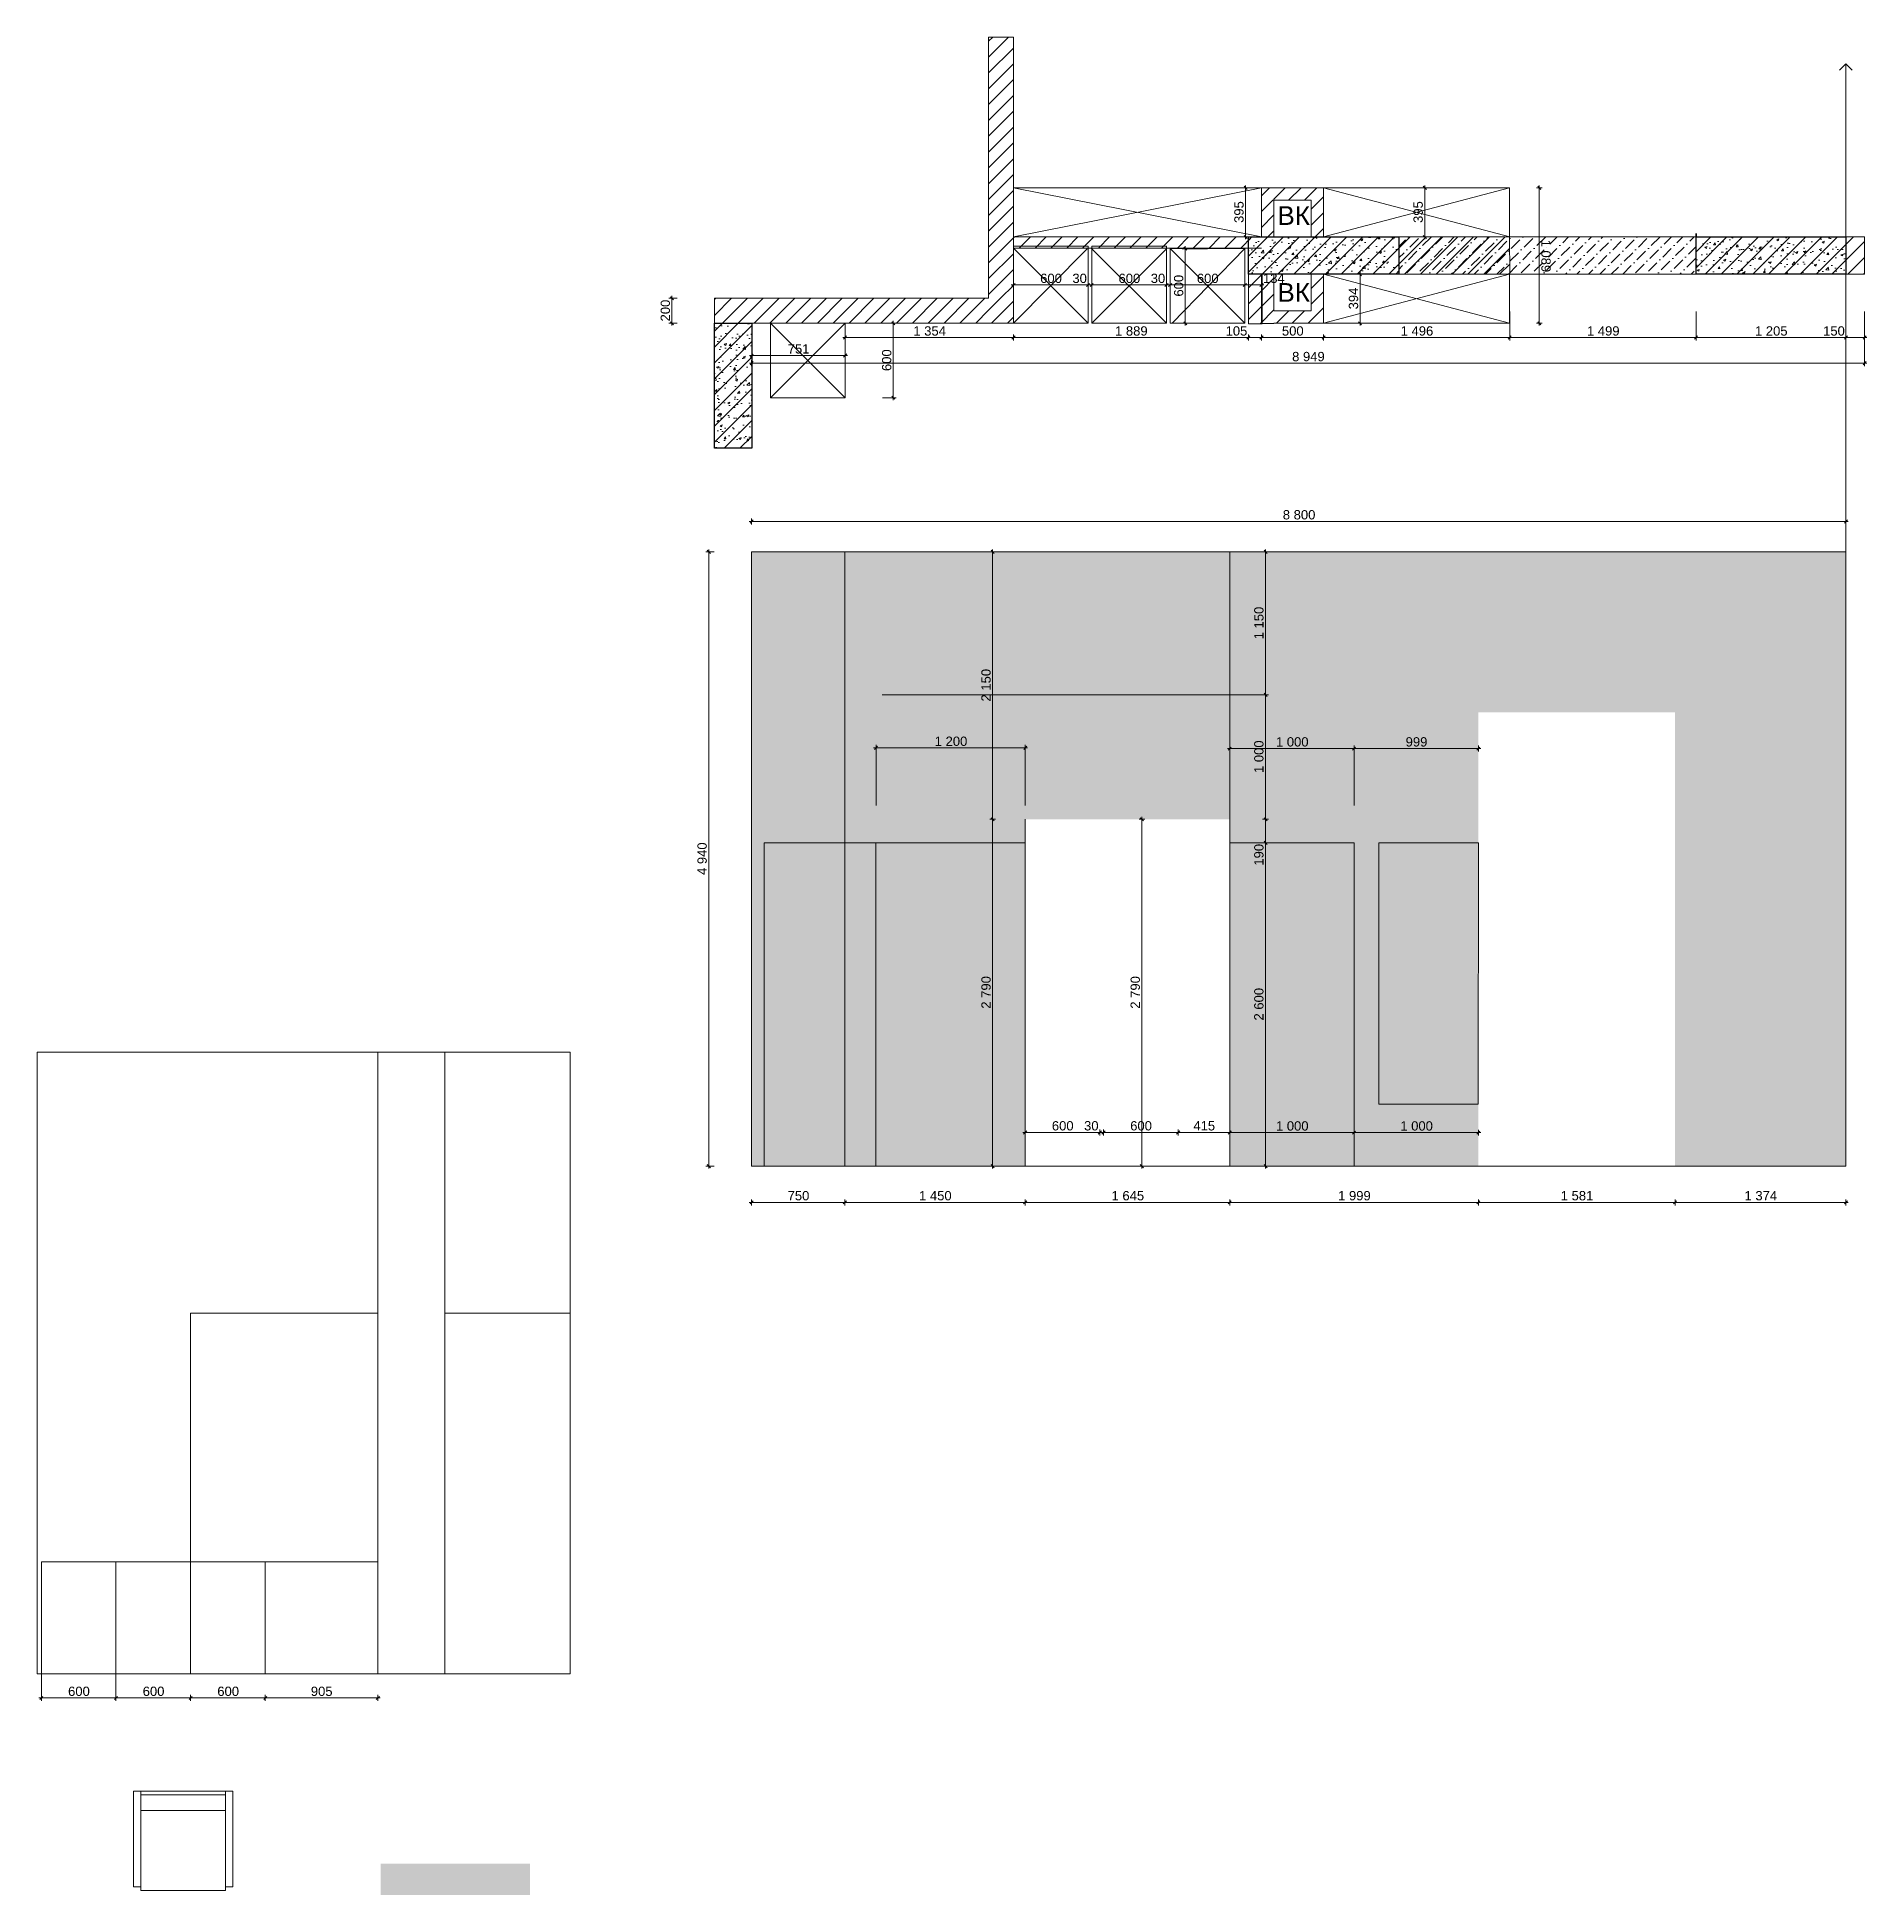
# Model space of a CAD drawing. Header units: millimetres. Extents: x 2336463 to 2579121, y 595385 to 778077.
# Drawn here: x 2535120 to 2549834, y 687228 to 702165 of the extents above; entities that cross this region are included whole.
import ezdxf

# ---------------------------------------------------------------- set-up
doc = ezdxf.new("R2010")
doc.units = ezdxf.units.MM
doc.header["$MEASUREMENT"] = 0
for name, color, linetype in [('+возводимые стены', 7, 'Continuous'), ('1 Планировка', 7, 'Continuous'), ('1 Планировка размеры', 7, 'Continuous'), ('Интерьер - Мебель', 7, 'Continuous'), ('сит план', 7, 'Continuous')]:
    doc.layers.add(name, color=color, linetype=linetype)
for name, color, linetype, lineweight in [('+возводимые стены_Ном._пера__1', 7, 'Continuous', 13), ('+возводимые стены_Ном._пера__101', 252, 'Continuous', 5), ('1 Планировка_Ном._пера__1', 7, 'Continuous', 13), ('Интерьер - Мебель_Ном._пера__1', 7, 'Continuous', 13), ('Конструктив - Стены Несущие_Ном._пера__1', 7, 'Continuous', 13), ('сит план_Ном._пера__1', 7, 'Continuous', 13), ('сит план_Ном._пера__21', 7, 'Continuous', 30)]:
    doc.layers.add(name, color=color, linetype=linetype, lineweight=lineweight)
for name, color, linetype, lineweight, true_color in [('+возводимые стены_Ном._пера__102', 7, 'Continuous', 5, 0xcccccc), ('+возводимые стены_Ном._пера__169', 7, 'Continuous', 5, 0x68b353), ('+возводимые стены_Ном._пера__59', 11, 'Continuous', 0, 0xffaaaa), ('+размер планировка_Ном._пера__9', 7, 'Continuous', 15, 0x3dad99), ('1 Планировка размеры_Ном._пера__242', 7, 'Continuous', 13, 0x1b55b5), ('1 Планировка_Ном._пера__242', 7, 'Continuous', 13, 0x1b55b5), ('Конструктив - Стены Несущие_Ном._пера__162', 7, 'Continuous', 5, 0xaaaaaa), ('сит план_Ном._пера__87', 7, 'Continuous', 20, 0x6a6a6a)]:
    doc.layers.add(name, color=color, linetype=linetype, lineweight=lineweight, true_color=true_color)
doc.styles.add('СГЕНЕРИР_СТИЛЬ_1', font='arial.ttf')
doc.dimstyles.new('СГЕНЕРИР_СТИЛЬ__1', dxfattribs={"dimtxt": 75, "dimasz": 23.75, "dimexe": 0.18, "dimexo": 300, "dimgap": 0, "dimtad": 1, "dimtih": 1, "dimtoh": 1, "dimdec": 0, "dimzin": 0, "dimdsep": 46, "dimtxsty": 'СГЕНЕРИР_СТИЛЬ_1', "dimblk": 'ARROWHEAD_6', "dimblk1": 'ARROWHEAD_6', "dimblk2": 'ARROWHEAD_6', "dimcen": 0.09, "dimclrd": 256, "dimclre": 256, "dimclrt": 256, "dimazin": 0, "dimtfac": 1, "dimtdec": 4, "dimtmove": 0, "dimatfit": 3, "dimfxl": 0, "dimtolj": 1, "dimtzin": 0, "dimarcsym": 0})
doc.dimstyles.new('СГЕНЕРИР_СТИЛЬ__2', dxfattribs={"dimtxt": 75, "dimasz": 23.75, "dimexe": 0.18, "dimexo": 300, "dimgap": 0, "dimtad": 1, "dimdec": 0, "dimzin": 0, "dimdsep": 46, "dimtxsty": 'СГЕНЕРИР_СТИЛЬ_1', "dimblk": 'ARROWHEAD_6', "dimblk1": 'ARROWHEAD_6', "dimblk2": 'ARROWHEAD_6', "dimcen": 0.09, "dimclrd": 256, "dimclre": 256, "dimclrt": 256, "dimazin": 0, "dimtfac": 1, "dimtdec": 4, "dimtmove": 0, "dimatfit": 3, "dimfxl": 0, "dimtolj": 1, "dimtzin": 0, "dimarcsym": 0})
pattern_1 = [(50, (2086872.01, 585813.69), (-182.18467, 15.939086), [19.05, -209.55]), (355, (2086872.01, 585813.69), (-35.24342, 191.056845), [15.24, -167.640584]), (100.451445, (2086887.2, 585812.36), (146.94125, 175.11775), [16.19001, -178.090245]), (46.1842, (2086872.01, 585864.49), (-271.07904, 42.04233), [28.575, -314.325]), (96.63556, (2086894.6, 585860.98), (237.40413, 247.42612), [24.28502, -267.13561]), (351.18415, (2086872.01, 585864.49), (237.40413, 247.42612), [22.85997, -251.45973]), (21, (2086897.41, 585851.79), (-151.61439, 102.2652), [19.05, -209.55]), (326, (2086897.41, 585851.79), (61.80203, 184.187966), [15.24, -167.64]), (71.451445, (2086910.05, 585843.26), (213.41642, 81.92277), [16.19001, -178.08994]), (37.5, (2086872.015, 585813.686), (3.088603, 84.555039), [0, -165.608, 0, -170.18, 0, -168.275]), (7.5, (2086872.015, 585813.69), (66.819663, 100.180575), [0, -97.028, 0, -161.798, 0, -64.135]), (327.5, (2086815.37, 585813.686), (-135.590595, 5.728744), [0, -63.5, 0, -198.12, 0, -262.89]), (317.5, (2086789.97, 585813.69), (148.12918, 25.42649), [0, -82.55, 0, -131.572, 0, -186.69])]
pattern_2 = [(45, (2086872.015, 585813.69), (-63.639609, 63.639609), [])]

msp = doc.modelspace()

# ---------------------------------------------------------------- texts
at = {"layer": 'сит план_Ном._пера__1', "color": 7, "linetype": 'Continuous', "lineweight": 13, "char_height": 150, "attachment_point": 1, "style": 'СГЕНЕРИР_СТИЛЬ_1'}
for insert in [(2545093.9, 700805.2), (2545093.9, 700187.4)]:
    msp.add_mtext('\\A1;{\\pql;\\fArial|b0|i0|c204|p38;ВК}', dxfattribs=dict(at, insert=insert))

# ---------------------------------------------------------------- blocks, each defined once
blk = doc.blocks.new('Перекрытие_35', base_point=(2541617, 699265))
at = {"layer": '1 Планировка_Ном._пера__1', "color": 7, "linetype": 'Continuous', "lineweight": 13, "flags": 128}
blk.add_lwpolyline([(2541617, 699265), (2541617, 699865), (2541017, 699865), (2541017, 699265)], close=True, dxfattribs=at)
blk = doc.blocks.new('Перекрытие_36', base_point=(2542971, 700954))
at = {"layer": 'Интерьер - Мебель_Ном._пера__1', "color": 7, "linetype": 'Continuous', "lineweight": 13, "flags": 128}
blk.add_lwpolyline([(2542971, 700954), (2542971, 700559), (2544965, 700559), (2544965, 700954)], close=True, dxfattribs=at)
blk = doc.blocks.new('Перекрытие_37', base_point=(2542971, 700484))
at = {"layer": 'Интерьер - Мебель_Ном._пера__1', "color": 7, "linetype": 'Continuous', "lineweight": 13, "flags": 128}
blk.add_lwpolyline([(2542971, 700484), (2542971, 699865), (2543571, 699865), (2543571, 700484)], close=True, dxfattribs=at)
blk = doc.blocks.new('Перекрытие_38', base_point=(2545465, 700559))
at = {"layer": 'Интерьер - Мебель_Ном._пера__1', "color": 7, "linetype": 'Continuous', "lineweight": 13, "flags": 128}
blk.add_lwpolyline([(2545465, 700559), (2546960, 700559), (2546960, 700954), (2545465, 700954)], close=True, dxfattribs=at)
blk = doc.blocks.new('Перекрытие_39', base_point=(2544231, 700464))
at = {"layer": 'Интерьер - Мебель_Ном._пера__1', "color": 7, "linetype": 'Continuous', "lineweight": 13, "flags": 128}
blk.add_lwpolyline([(2544231, 700464), (2544231, 699865), (2544831, 699865), (2544831, 700464)], close=True, dxfattribs=at)
blk = doc.blocks.new('Перекрытие_40', base_point=(2543601, 700484))
at = {"layer": 'Интерьер - Мебель_Ном._пера__1', "color": 7, "linetype": 'Continuous', "lineweight": 13, "flags": 128}
blk.add_lwpolyline([(2543601, 700484), (2543601, 699865), (2544201, 699865), (2544201, 700484)], close=True, dxfattribs=at)
blk = doc.blocks.new('Перекрытие_41', base_point=(2545465, 699864))
at = {"layer": 'Интерьер - Мебель_Ном._пера__1', "color": 7, "linetype": 'Continuous', "lineweight": 13, "flags": 128}
blk.add_lwpolyline([(2545465, 699864), (2546960, 699864), (2546960, 700259), (2545465, 700259)], close=True, dxfattribs=at)
blk = doc.blocks.new('Стена_210', base_point=(2542771, 702165))
at = {"layer": 'сит план_Ном._пера__87', "linetype": 'Continuous', "lineweight": 20, "true_color": 0x6a6a6a}
h = blk.add_hatch(dxfattribs=at)
h.set_pattern_fill('Блоки_Бетонные_Эффективные', color=251, style=0, pattern_type=2)
h.set_pattern_definition(pattern_2)
h.paths.add_polyline_path([(2542971, 700065), (2542971, 702165), (2542771, 702165), (2542771, 700065)])
h = blk.add_hatch(dxfattribs=at)
h.set_pattern_fill('Блоки_Бетонные_Эффективные', color=251, style=0, pattern_type=2)
h.set_pattern_definition(pattern_2)
h.paths.add_polyline_path([(2542771, 699865), (2542971, 699865), (2542771, 700065)])
h = blk.add_hatch(dxfattribs=at)
h.set_pattern_fill('Блоки_Бетонные_Эффективные', color=251, style=0, pattern_type=2)
h.set_pattern_definition(pattern_2)
h.paths.add_polyline_path([(2542771, 700065), (2542971, 699865), (2542971, 700065)])
at = {"layer": 'сит план_Ном._пера__1', "color": 7, "linetype": 'Continuous', "lineweight": 13, "flags": 128}
for points in [[(2542771, 702165), (2542771, 700065)], [(2542971, 702165), (2542771, 702165)], [(2542971, 699865), (2542971, 702165)], [(2542971, 699865), (2542771, 699865)]]:
    blk.add_lwpolyline(points, dxfattribs=at)
blk = doc.blocks.new('Стена_211', base_point=(2542771, 700065))
at = {"layer": 'сит план_Ном._пера__87', "linetype": 'Continuous', "lineweight": 20, "true_color": 0x6a6a6a}
h = blk.add_hatch(dxfattribs=at)
h.set_pattern_fill('Блоки_Бетонные_Эффективные', color=251, style=0, pattern_type=2)
h.set_pattern_definition(pattern_2)
h.paths.add_polyline_path([(2542771, 700065), (2540566, 700065), (2540566, 699865), (2542771, 699865)])
at = {"layer": 'сит план_Ном._пера__1', "color": 7, "linetype": 'Continuous', "lineweight": 13, "flags": 128}
for points in [[(2542771, 700065), (2540566, 700065)], [(2540566, 699865), (2540566, 700065)], [(2540566, 699865), (2542771, 699865)]]:
    blk.add_lwpolyline(points, dxfattribs=at)
blk = doc.blocks.new('Стена_212', base_point=(2544860, 700559))
at = {"layer": 'сит план_Ном._пера__87', "linetype": 'Continuous', "lineweight": 20, "true_color": 0x6a6a6a}
h = blk.add_hatch(dxfattribs=at)
h.set_pattern_fill('Блоки_Бетонные_Эффективные', color=251, style=0, pattern_type=2)
h.set_pattern_definition(pattern_2)
h.paths.add_polyline_path([(2544970, 700259), (2544860, 700559), (2544860, 700259)])
h = blk.add_hatch(dxfattribs=at)
h.set_pattern_fill('Блоки_Бетонные_Эффективные', color=251, style=0, pattern_type=2)
h.set_pattern_definition(pattern_2)
h.paths.add_polyline_path([(2544860, 700559), (2544970, 700259), (2544970, 700559)])
h = blk.add_hatch(dxfattribs=at)
h.set_pattern_fill('Блоки_Бетонные_Эффективные', color=251, style=0, pattern_type=2)
h.set_pattern_definition(pattern_2)
h.paths.add_polyline_path([(2544970, 700259), (2546070, 700259), (2546070, 700559), (2544970, 700559)])
at = {"layer": '+возводимые стены_Ном._пера__1', "color": 7, "linetype": 'Continuous', "lineweight": 13, "flags": 128}
blk.add_lwpolyline([(2544860, 700468), (2544860, 700259)], dxfattribs=at)
at = {"layer": 'сит план_Ном._пера__1', "color": 7, "linetype": 'Continuous', "lineweight": 13, "flags": 128}
for points in [[(2544965, 700559), (2544860, 700559)], [(2545365, 700559), (2545065, 700559)], [(2546070, 700559), (2545465, 700559)], [(2545065, 700259), (2545365, 700259)], [(2545465, 700259), (2546070, 700259)]]:
    blk.add_lwpolyline(points, dxfattribs=at)
blk = doc.blocks.new('Стена_213', base_point=(2544965, 700559))
at = {"layer": 'сит план_Ном._пера__87', "linetype": 'Continuous', "lineweight": 20, "true_color": 0x6a6a6a}
h = blk.add_hatch(dxfattribs=at)
h.set_pattern_fill('Блоки_Бетонные_Эффективные', color=251, style=0, pattern_type=2)
h.set_pattern_definition(pattern_2)
h.paths.add_polyline_path([(2544965, 700954), (2545065, 700854), (2545065, 700954)])
h = blk.add_hatch(dxfattribs=at)
h.set_pattern_fill('Блоки_Бетонные_Эффективные', color=251, style=0, pattern_type=2)
h.set_pattern_definition(pattern_2)
h.paths.add_polyline_path([(2544965, 700854), (2545065, 700854), (2544965, 700954)])
h = blk.add_hatch(dxfattribs=at)
h.set_pattern_fill('Блоки_Бетонные_Эффективные', color=251, style=0, pattern_type=2)
h.set_pattern_definition(pattern_2)
h.paths.add_polyline_path([(2544965, 700854), (2544965, 700559), (2545065, 700559), (2545065, 700854)])
at = {"layer": 'сит план_Ном._пера__1', "color": 7, "linetype": 'Continuous', "lineweight": 13, "flags": 128}
for points in [[(2544965, 700954), (2545065, 700954)], [(2544965, 700954), (2544965, 700559)], [(2545065, 700559), (2545065, 700854)]]:
    blk.add_lwpolyline(points, dxfattribs=at)
blk = doc.blocks.new('Стена_214', base_point=(2544965, 700954))
at = {"layer": 'сит план_Ном._пера__87', "linetype": 'Continuous', "lineweight": 20, "true_color": 0x6a6a6a}
h = blk.add_hatch(dxfattribs=at)
h.set_pattern_fill('Блоки_Бетонные_Эффективные', color=251, style=0, pattern_type=2)
h.set_pattern_definition(pattern_2)
h.paths.add_polyline_path([(2545365, 700954), (2545065, 700954), (2545065, 700854), (2545365, 700854)])
h = blk.add_hatch(dxfattribs=at)
h.set_pattern_fill('Блоки_Бетонные_Эффективные', color=251, style=0, pattern_type=2)
h.set_pattern_definition(pattern_2)
h.paths.add_polyline_path([(2545365, 700854), (2545465, 700854), (2545465, 700954)])
h = blk.add_hatch(dxfattribs=at)
h.set_pattern_fill('Блоки_Бетонные_Эффективные', color=251, style=0, pattern_type=2)
h.set_pattern_definition(pattern_2)
h.paths.add_polyline_path([(2545365, 700954), (2545365, 700854), (2545465, 700954)])
at = {"layer": 'сит план_Ном._пера__1', "color": 7, "linetype": 'Continuous', "lineweight": 13, "flags": 128}
for points in [[(2545465, 700954), (2545065, 700954)], [(2545065, 700854), (2545365, 700854)], [(2545465, 700954), (2545465, 700854)]]:
    blk.add_lwpolyline(points, dxfattribs=at)
blk = doc.blocks.new('Стена_215', base_point=(2545465, 700954))
at = {"layer": 'сит план_Ном._пера__87', "linetype": 'Continuous', "lineweight": 20, "true_color": 0x6a6a6a}
h = blk.add_hatch(dxfattribs=at)
h.set_pattern_fill('Блоки_Бетонные_Эффективные', color=251, style=0, pattern_type=2)
h.set_pattern_definition(pattern_2)
h.paths.add_polyline_path([(2545365, 700854), (2545365, 700559), (2545465, 700559), (2545465, 700854)])
at = {"layer": 'сит план_Ном._пера__1', "color": 7, "linetype": 'Continuous', "lineweight": 13, "flags": 128}
for points in [[(2545365, 700854), (2545365, 700559)], [(2545465, 700559), (2545465, 700854)]]:
    blk.add_lwpolyline(points, dxfattribs=at)
blk = doc.blocks.new('Стена_216', base_point=(2544965, 700559))
at = {"layer": 'сит план_Ном._пера__87', "linetype": 'Continuous', "lineweight": 20, "true_color": 0x6a6a6a}
h = blk.add_hatch(dxfattribs=at)
h.set_pattern_fill('Блоки_Бетонные_Эффективные', color=251, style=0, pattern_type=2)
h.set_pattern_definition(pattern_2)
h.paths.add_polyline_path([(2545065, 699964), (2545065, 700259), (2544965, 700259), (2544965, 699964)])
h = blk.add_hatch(dxfattribs=at)
h.set_pattern_fill('Блоки_Бетонные_Эффективные', color=251, style=0, pattern_type=2)
h.set_pattern_definition(pattern_2)
h.paths.add_polyline_path([(2545065, 699964), (2544965, 699864), (2545065, 699864)])
h = blk.add_hatch(dxfattribs=at)
h.set_pattern_fill('Блоки_Бетонные_Эффективные', color=251, style=0, pattern_type=2)
h.set_pattern_definition(pattern_2)
h.paths.add_polyline_path([(2544965, 699964), (2544965, 699864), (2545065, 699964)])
at = {"layer": 'сит план_Ном._пера__1', "color": 7, "linetype": 'Continuous', "lineweight": 13, "flags": 128}
for points in [[(2544965, 700259), (2544965, 699864)], [(2545065, 699964), (2545065, 700259)], [(2544965, 699864), (2545065, 699864)]]:
    blk.add_lwpolyline(points, dxfattribs=at)
blk = doc.blocks.new('Стена_217', base_point=(2544965, 699864))
at = {"layer": 'сит план_Ном._пера__87', "linetype": 'Continuous', "lineweight": 20, "true_color": 0x6a6a6a}
h = blk.add_hatch(dxfattribs=at)
h.set_pattern_fill('Блоки_Бетонные_Эффективные', color=251, style=0, pattern_type=2)
h.set_pattern_definition(pattern_2)
h.paths.add_polyline_path([(2545365, 699964), (2545065, 699964), (2545065, 699864), (2545365, 699864)])
h = blk.add_hatch(dxfattribs=at)
h.set_pattern_fill('Блоки_Бетонные_Эффективные', color=251, style=0, pattern_type=2)
h.set_pattern_definition(pattern_2)
h.paths.add_polyline_path([(2545365, 699964), (2545465, 699864), (2545465, 699964)])
h = blk.add_hatch(dxfattribs=at)
h.set_pattern_fill('Блоки_Бетонные_Эффективные', color=251, style=0, pattern_type=2)
h.set_pattern_definition(pattern_2)
h.paths.add_polyline_path([(2545365, 699864), (2545465, 699864), (2545365, 699964)])
at = {"layer": 'сит план_Ном._пера__1', "color": 7, "linetype": 'Continuous', "lineweight": 13, "flags": 128}
for points in [[(2545365, 699964), (2545065, 699964)], [(2545465, 699864), (2545465, 699964)], [(2545065, 699864), (2545465, 699864)]]:
    blk.add_lwpolyline(points, dxfattribs=at)
blk = doc.blocks.new('Стена_218', base_point=(2545465, 699864))
at = {"layer": 'сит план_Ном._пера__87', "linetype": 'Continuous', "lineweight": 20, "true_color": 0x6a6a6a}
h = blk.add_hatch(dxfattribs=at)
h.set_pattern_fill('Блоки_Бетонные_Эффективные', color=251, style=0, pattern_type=2)
h.set_pattern_definition(pattern_2)
h.paths.add_polyline_path([(2545465, 699964), (2545465, 700259), (2545365, 700259), (2545365, 699964)])
at = {"layer": 'сит план_Ном._пера__1', "color": 7, "linetype": 'Continuous', "lineweight": 13, "flags": 128}
for points in [[(2545365, 700259), (2545365, 699964)], [(2545465, 699964), (2545465, 700259)]]:
    blk.add_lwpolyline(points, dxfattribs=at)
blk = doc.blocks.new('Стена_219', base_point=(2540566, 699865))
at = {"layer": 'сит план_Ном._пера__87', "linetype": 'Continuous', "lineweight": 20, "true_color": 0x6a6a6a}
h = blk.add_hatch(dxfattribs=at)
h.set_pattern_fill('Блоки_Бетонные_Эффективные', color=251, style=0, pattern_type=2)
h.set_pattern_definition(pattern_2)
h.paths.add_polyline_path([(2540566, 699865), (2540566, 698859), (2540866, 698859), (2540866, 699865)])
at = {"layer": 'сит план_Ном._пера__1', "color": 7, "linetype": 'Continuous', "lineweight": 13, "flags": 128}
for points in [[(2540566, 699865), (2540566, 698859)], [(2540866, 699865), (2540566, 699865)], [(2540866, 698859), (2540866, 699865)], [(2540566, 698859), (2540866, 698859)]]:
    blk.add_lwpolyline(points, dxfattribs=at)
blk = doc.blocks.new('Стена_220', base_point=(2549815, 700259))
at = {"layer": 'сит план_Ном._пера__87', "linetype": 'Continuous', "lineweight": 20, "true_color": 0x6a6a6a}
h = blk.add_hatch(dxfattribs=at)
h.set_pattern_fill('Блоки_Бетонные_Эффективные', color=251, style=0, pattern_type=2)
h.set_pattern_definition(pattern_2)
h.paths.add_polyline_path([(2549815, 700559), (2548460, 700559), (2548460, 700259), (2549815, 700259)])
at = {"layer": 'сит план_Ном._пера__1', "color": 7, "linetype": 'Continuous', "lineweight": 13, "flags": 128}
for points in [[(2549815, 700559), (2548460, 700559)], [(2548460, 700559), (2548460, 700259)], [(2549815, 700259), (2549815, 700559)], [(2548460, 700259), (2549815, 700259)]]:
    blk.add_lwpolyline(points, dxfattribs=at)
blk = doc.blocks.new('Стена_221', base_point=(2544965, 700468))
at = {"layer": '+возводимые стены_Ном._пера__169', "linetype": 'Continuous', "lineweight": 5, "true_color": 0x68b353}
h = blk.add_hatch(dxfattribs=at)
h.set_pattern_fill('Блоки_Бетонные_Эффективные', color=85, style=0, pattern_type=2)
h.set_pattern_definition(pattern_2)
h.paths.add_polyline_path([(2544965, 700558), (2542971, 700559), (2542971, 700469), (2544965, 700468)])
at = {"layer": '+возводимые стены_Ном._пера__102', "color": 254, "linetype": 'Continuous', "lineweight": 5, "true_color": 0xcccccc, "flags": 128}
for points in [[(2544965, 700558), (2542971, 700559)], [(2542971, 700559), (2542971, 700469)], [(2542971, 700469), (2544965, 700468)]]:
    blk.add_lwpolyline(points, dxfattribs=at)
blk = doc.blocks.new('Стена_222', base_point=(2544860, 700559))
at = {"layer": '+возводимые стены_Ном._пера__169', "linetype": 'Continuous', "lineweight": 5, "true_color": 0x68b353}
h = blk.add_hatch(dxfattribs=at)
h.set_pattern_fill('Блоки_Бетонные_Эффективные', color=85, style=0, pattern_type=2)
h.set_pattern_definition(pattern_2)
h.paths.add_polyline_path([(2544860, 700259), (2544860, 699861), (2544970, 699861), (2544970, 700259)])
at = {"layer": '+возводимые стены_Ном._пера__102', "color": 254, "linetype": 'Continuous', "lineweight": 5, "true_color": 0xcccccc, "flags": 128}
for points in [[(2544860, 700559), (2544860, 700558)], [(2544860, 700259), (2544860, 699861)], [(2544970, 699861), (2544970, 700259)], [(2544860, 699861), (2544970, 699861)]]:
    blk.add_lwpolyline(points, dxfattribs=at)
blk = doc.blocks.new('Стена_223', base_point=(2546070, 700559))
at = {"layer": '+возводимые стены_Ном._пера__169', "linetype": 'Continuous', "lineweight": 5, "true_color": 0x68b353}
h = blk.add_hatch(dxfattribs=at)
h.set_pattern_fill('Блоки_Бетонные_Эффективные', color=85, style=0, pattern_type=2)
h.set_pattern_definition(pattern_2)
h.paths.add_polyline_path([(2546070, 700259), (2546962, 700259), (2546961, 700559), (2546070, 700559)])
at = {"layer": '+возводимые стены_Ном._пера__102', "color": 254, "linetype": 'Continuous', "lineweight": 5, "true_color": 0xcccccc, "flags": 128}
for points in [[(2546961, 700559), (2546070, 700559)], [(2546962, 700259), (2546961, 700559)], [(2546070, 700259), (2546962, 700259)]]:
    blk.add_lwpolyline(points, dxfattribs=at)
blk = doc.blocks.new('Кресло Бамбуковое 25')
at = {"layer": '1 Планировка_Ном._пера__1', "color": 7, "linetype": 'Continuous', "lineweight": 13}
for p, q in [((60, 800), (0, 800)), ((0, 800), (0, 30)), ((60, 30), (60, 800)), ((60, 800), (740, 800)), ((60, 770), (740, 770)), ((800, 800), (740, 800)), ((740, 800), (740, 30)), ((800, 30), (800, 800)), ((60, 645), (740, 645)), ((0, 30), (60, 30)), ((60, 0), (60, 30)), ((60, 0), (740, 0)), ((740, 30), (800, 30)), ((740, 0), (740, 30))]:
    blk.add_line(p, q, dxfattribs=at)
blk = doc.blocks.new('Линия_3', base_point=(2549665, 698026))
at = {"layer": '1 Планировка_Ном._пера__1', "color": 7, "linetype": 'Continuous', "lineweight": 13}
blk.add_line((2549665, 698026), (2549665, 701950), dxfattribs=at)
at = {"layer": '1 Планировка_Ном._пера__242', "color": 152, "linetype": 'Continuous', "lineweight": 13, "true_color": 0x1b55b5}
for q in [(2549615, 701900), (2549715, 701900)]:
    blk.add_line((2549665, 701950), q, dxfattribs=at)
blk = doc.blocks.new('*D2651', base_point=(2086872, 585814))
at = {"layer": '1 Планировка размеры_Ном._пера__242', "color": 152, "linetype": 'Continuous', "lineweight": 13, "true_color": 0x1b55b5}
for p, q in [((2535154, 688788), (2535154, 689605)), ((2535754, 688788), (2535754, 689605)), ((2535135, 688811), (2535154, 688811)), ((2535167, 688824), (2535142, 688799)), ((2535154, 688811), (2535754, 688811)), ((2535767, 688824), (2535742, 688799))]:
    blk.add_line(p, q, dxfattribs=at)
at = {"layer": '1 Планировка размеры_Ном._пера__242', "color": 152, "lineweight": 13, "true_color": 0x1b55b5, "insert": (2535369, 688826), "char_height": 75, "attachment_point": 7, "style": 'СГЕНЕРИР_СТИЛЬ_1'}
blk.add_mtext('\\A1;{\\pql;\\fArial|b0|i0|c204|p38;600}', dxfattribs=at)
blk = doc.blocks.new('ARROWHEAD_6')
at = {"color": 0, "linetype": 'Continuous', "lineweight": 0}
for p, q in [((0, 0), (-1, 0)), ((-0.5, -0.5), (0.5, 0.5))]:
    blk.add_line(p, q, dxfattribs=at)
blk = doc.blocks.new('*D2652', base_point=(2086872, 585814))
at = {"layer": '1 Планировка размеры_Ном._пера__242', "color": 152, "linetype": 'Continuous', "lineweight": 13, "true_color": 0x1b55b5}
for p, q in [((2535754, 688788), (2535754, 689605)), ((2535767, 688824), (2535742, 688799)), ((2535754, 688811), (2536354, 688811)), ((2536367, 688824), (2536342, 688799)), ((2536354, 688788), (2536354, 688835))]:
    blk.add_line(p, q, dxfattribs=at)
at = {"layer": '1 Планировка размеры_Ном._пера__242', "color": 152, "lineweight": 13, "true_color": 0x1b55b5, "insert": (2535969, 688826), "char_height": 75, "attachment_point": 7, "style": 'СГЕНЕРИР_СТИЛЬ_1'}
blk.add_mtext('\\A1;{\\pql;\\fArial|b0|i0|c204|p38;600}', dxfattribs=at)
blk = doc.blocks.new('*D2653', base_point=(2086872, 585814))
at = {"layer": '1 Планировка размеры_Ном._пера__242', "color": 152, "linetype": 'Continuous', "lineweight": 13, "true_color": 0x1b55b5}
for p, q in [((2536367, 688824), (2536342, 688799)), ((2536354, 688788), (2536354, 688835)), ((2536354, 688811), (2536954, 688811)), ((2536967, 688824), (2536942, 688799)), ((2536954, 688788), (2536954, 688835))]:
    blk.add_line(p, q, dxfattribs=at)
at = {"layer": '1 Планировка размеры_Ном._пера__242', "color": 152, "lineweight": 13, "true_color": 0x1b55b5, "insert": (2536569, 688826), "char_height": 75, "attachment_point": 7, "style": 'СГЕНЕРИР_СТИЛЬ_1'}
blk.add_mtext('\\A1;{\\pql;\\fArial|b0|i0|c204|p38;600}', dxfattribs=at)
blk = doc.blocks.new('*D2654', base_point=(2086872, 585814))
at = {"layer": '1 Планировка размеры_Ном._пера__242', "color": 152, "linetype": 'Continuous', "lineweight": 13, "true_color": 0x1b55b5}
for p, q in [((2536967, 688824), (2536942, 688799)), ((2536954, 688788), (2536954, 688835)), ((2536954, 688811), (2537859, 688811)), ((2537847, 688799), (2537872, 688824)), ((2537859, 688788), (2537859, 688835)), ((2537859, 688811), (2537878, 688811))]:
    blk.add_line(p, q, dxfattribs=at)
at = {"layer": '1 Планировка размеры_Ном._пера__242', "color": 152, "lineweight": 13, "true_color": 0x1b55b5, "insert": (2537321, 688826), "char_height": 75, "attachment_point": 7, "style": 'СГЕНЕРИР_СТИЛЬ_1'}
blk.add_mtext('\\A1;{\\pql;\\fArial|b0|i0|c204|p38;905}', dxfattribs=at)
blk = doc.blocks.new('*D2655', base_point=(2086872, 585814))
at = {"layer": '1 Планировка размеры_Ном._пера__242', "color": 152, "linetype": 'Continuous', "lineweight": 13, "true_color": 0x1b55b5}
for p, q in [((2540846, 698271), (2540865, 698271)), ((2540878, 698283), (2540853, 698258)), ((2540865, 698247), (2540865, 698294)), ((2540865, 698271), (2549665, 698271)), ((2549653, 698258), (2549678, 698283)), ((2549665, 698247), (2549665, 698294)), ((2549665, 698271), (2549684, 698271))]:
    blk.add_line(p, q, dxfattribs=at)
at = {"layer": '1 Планировка размеры_Ном._пера__242', "color": 152, "lineweight": 13, "true_color": 0x1b55b5, "insert": (2545137, 698286), "char_height": 75, "attachment_point": 7, "style": 'СГЕНЕРИР_СТИЛЬ_1'}
blk.add_mtext('\\A1;{\\pql;\\fArial|b0|i0|c204|p38;8\xa0800}', dxfattribs=at)
blk = doc.blocks.new('*D2656', base_point=(2086872, 585814))
at = {"layer": '1 Планировка размеры_Ном._пера__242', "color": 152, "linetype": 'Continuous', "lineweight": 13, "true_color": 0x1b55b5}
for p, q in [((2540565, 698026), (2540498, 698026)), ((2540534, 698014), (2540509, 698039)), ((2540521, 698026), (2540521, 698045)), ((2540521, 693086), (2540521, 698026)), ((2540565, 693086), (2540498, 693086)), ((2540509, 693099), (2540534, 693074)), ((2540521, 693067), (2540521, 693086))]:
    blk.add_line(p, q, dxfattribs=at)
at = {"layer": '1 Планировка размеры_Ном._пера__242', "color": 152, "lineweight": 13, "true_color": 0x1b55b5, "insert": (2540506, 695428), "char_height": 75, "attachment_point": 7, "rotation": 90, "style": 'СГЕНЕРИР_СТИЛЬ_1'}
blk.add_mtext('\\A1;{\\pql;\\fArial|b0|i0|c204|p38;4\xa0940}', dxfattribs=at)
blk = doc.blocks.new('*D2657', base_point=(2086872, 585814))
at = {"layer": '1 Планировка размеры_Ном._пера__242', "color": 152, "linetype": 'Continuous', "lineweight": 13, "true_color": 0x1b55b5}
for p, q in [((2540846, 692796), (2540865, 692796)), ((2540878, 692808), (2540853, 692783)), ((2540865, 692772), (2540865, 692819)), ((2540865, 692796), (2541615, 692796)), ((2541628, 692808), (2541603, 692783)), ((2541615, 692772), (2541615, 692819))]:
    blk.add_line(p, q, dxfattribs=at)
at = {"layer": '1 Планировка размеры_Ном._пера__242', "color": 152, "lineweight": 13, "true_color": 0x1b55b5, "insert": (2541155, 692811), "char_height": 75, "attachment_point": 7, "style": 'СГЕНЕРИР_СТИЛЬ_1'}
blk.add_mtext('\\A1;{\\pql;\\fArial|b0|i0|c204|p38;750}', dxfattribs=at)
blk = doc.blocks.new('*D2658', base_point=(2086872, 585814))
at = {"layer": '1 Планировка размеры_Ном._пера__242', "color": 152, "linetype": 'Continuous', "lineweight": 13, "true_color": 0x1b55b5}
for p, q in [((2541628, 692808), (2541603, 692783)), ((2541615, 692772), (2541615, 692819)), ((2541615, 692796), (2543065, 692796)), ((2543078, 692808), (2543053, 692783)), ((2543065, 692772), (2543065, 692819))]:
    blk.add_line(p, q, dxfattribs=at)
at = {"layer": '1 Планировка размеры_Ном._пера__242', "color": 152, "lineweight": 13, "true_color": 0x1b55b5, "insert": (2542212, 692811), "char_height": 75, "attachment_point": 7, "style": 'СГЕНЕРИР_СТИЛЬ_1'}
blk.add_mtext('\\A1;{\\pql;\\fArial|b0|i0|c204|p38;1\xa0450}', dxfattribs=at)
blk = doc.blocks.new('*D2659', base_point=(2086872, 585814))
at = {"layer": '1 Планировка размеры_Ном._пера__242', "color": 152, "linetype": 'Continuous', "lineweight": 13, "true_color": 0x1b55b5}
for p, q in [((2543078, 692808), (2543053, 692783)), ((2543065, 692772), (2543065, 692819)), ((2543065, 692796), (2544710, 692796)), ((2544723, 692808), (2544698, 692783)), ((2544710, 692772), (2544710, 692819))]:
    blk.add_line(p, q, dxfattribs=at)
at = {"layer": '1 Планировка размеры_Ном._пера__242', "color": 152, "lineweight": 13, "true_color": 0x1b55b5, "insert": (2543760, 692811), "char_height": 75, "attachment_point": 7, "style": 'СГЕНЕРИР_СТИЛЬ_1'}
blk.add_mtext('\\A1;{\\pql;\\fArial|b0|i0|c204|p38;1\xa0645}', dxfattribs=at)
blk = doc.blocks.new('*D2660', base_point=(2086872, 585814))
at = {"layer": '1 Планировка размеры_Ном._пера__242', "color": 152, "linetype": 'Continuous', "lineweight": 13, "true_color": 0x1b55b5}
for p, q in [((2544723, 692808), (2544698, 692783)), ((2544710, 692772), (2544710, 692819)), ((2544710, 692796), (2546710, 692796)), ((2546722, 692808), (2546697, 692783)), ((2546710, 692772), (2546710, 692819))]:
    blk.add_line(p, q, dxfattribs=at)
at = {"layer": '1 Планировка размеры_Ном._пера__242', "color": 152, "lineweight": 13, "true_color": 0x1b55b5, "insert": (2545582, 692811), "char_height": 75, "attachment_point": 7, "style": 'СГЕНЕРИР_СТИЛЬ_1'}
blk.add_mtext('\\A1;{\\pql;\\fArial|b0|i0|c204|p38;1\xa0999}', dxfattribs=at)
blk = doc.blocks.new('*D2661', base_point=(2086872, 585814))
at = {"layer": '1 Планировка размеры_Ном._пера__242', "color": 152, "linetype": 'Continuous', "lineweight": 13, "true_color": 0x1b55b5}
for p, q in [((2546722, 692808), (2546697, 692783)), ((2546710, 692772), (2546710, 692819)), ((2546710, 692796), (2548291, 692796)), ((2548303, 692808), (2548278, 692783)), ((2548291, 692772), (2548291, 692819))]:
    blk.add_line(p, q, dxfattribs=at)
at = {"layer": '1 Планировка размеры_Ном._пера__242', "color": 152, "lineweight": 13, "true_color": 0x1b55b5, "insert": (2547372, 692811), "char_height": 75, "attachment_point": 7, "style": 'СГЕНЕРИР_СТИЛЬ_1'}
blk.add_mtext('\\A1;{\\pql;\\fArial|b0|i0|c204|p38;1\xa0581}', dxfattribs=at)
blk = doc.blocks.new('*D2662', base_point=(2086872, 585814))
at = {"layer": '1 Планировка размеры_Ном._пера__242', "color": 152, "linetype": 'Continuous', "lineweight": 13, "true_color": 0x1b55b5}
for p, q in [((2548303, 692808), (2548278, 692783)), ((2548291, 692772), (2548291, 692819)), ((2548291, 692796), (2549665, 692796)), ((2549653, 692783), (2549678, 692808)), ((2549665, 692772), (2549665, 692819)), ((2549665, 692796), (2549684, 692796))]:
    blk.add_line(p, q, dxfattribs=at)
at = {"layer": '1 Планировка размеры_Ном._пера__242', "color": 152, "lineweight": 13, "true_color": 0x1b55b5, "insert": (2548850, 692811), "char_height": 75, "attachment_point": 7, "style": 'СГЕНЕРИР_СТИЛЬ_1'}
blk.add_mtext('\\A1;{\\pql;\\fArial|b0|i0|c204|p38;1\xa0374}', dxfattribs=at)
blk = doc.blocks.new('*D2663', base_point=(2086872, 585814))
at = {"layer": '1 Планировка размеры_Ном._пера__242', "color": 152, "linetype": 'Continuous', "lineweight": 13, "true_color": 0x1b55b5}
for p, q in [((2542827, 695876), (2542780, 695876)), ((2542791, 695889), (2542816, 695864)), ((2542804, 693086), (2542804, 695876)), ((2542827, 693086), (2542780, 693086)), ((2542791, 693099), (2542816, 693074)), ((2542804, 693067), (2542804, 693086))]:
    blk.add_line(p, q, dxfattribs=at)
at = {"layer": '1 Планировка размеры_Ном._пера__242', "color": 152, "lineweight": 13, "true_color": 0x1b55b5, "insert": (2542789, 694353), "char_height": 75, "attachment_point": 7, "rotation": 90, "style": 'СГЕНЕРИР_СТИЛЬ_1'}
blk.add_mtext('\\A1;{\\pql;\\fArial|b0|i0|c204|p38;2\xa0790}', dxfattribs=at)
blk = doc.blocks.new('*D2664', base_point=(2086872, 585814))
at = {"layer": '1 Планировка размеры_Ном._пера__242', "color": 152, "linetype": 'Continuous', "lineweight": 13, "true_color": 0x1b55b5}
for p, q in [((2542827, 698026), (2542780, 698026)), ((2542816, 698014), (2542791, 698039)), ((2542804, 698026), (2542804, 698045)), ((2542804, 695876), (2542804, 698026)), ((2542827, 695876), (2542780, 695876)), ((2542791, 695889), (2542816, 695864))]:
    blk.add_line(p, q, dxfattribs=at)
at = {"layer": '1 Планировка размеры_Ном._пера__242', "color": 152, "lineweight": 13, "true_color": 0x1b55b5, "insert": (2542789, 696823), "char_height": 75, "attachment_point": 7, "rotation": 90, "style": 'СГЕНЕРИР_СТИЛЬ_1'}
blk.add_mtext('\\A1;{\\pql;\\fArial|b0|i0|c204|p38;2\xa0150}', dxfattribs=at)
blk = doc.blocks.new('*D2665', base_point=(2086872, 585814))
at = {"layer": '1 Планировка размеры_Ном._пера__242', "color": 152, "linetype": 'Continuous', "lineweight": 13, "true_color": 0x1b55b5}
for p, q in [((2542028, 699865), (2541166, 699865)), ((2542017, 699852), (2541992, 699877)), ((2542005, 699865), (2542005, 699884)), ((2542005, 699265), (2542005, 699865)), ((2542028, 699265), (2541917, 699265)), ((2541992, 699278), (2542017, 699253)), ((2542005, 699246), (2542005, 699265))]:
    blk.add_line(p, q, dxfattribs=at)
at = {"layer": '1 Планировка размеры_Ном._пера__242', "color": 152, "lineweight": 13, "true_color": 0x1b55b5, "insert": (2541990, 699480), "char_height": 75, "attachment_point": 7, "rotation": 90, "style": 'СГЕНЕРИР_СТИЛЬ_1'}
blk.add_mtext('\\A1;{\\pql;\\fArial|b0|i0|c204|p38;600}', dxfattribs=at)
blk = doc.blocks.new('*D2666', base_point=(2086872, 585814))
at = {"layer": '1 Планировка размеры_Ном._пера__242', "color": 152, "linetype": 'Continuous', "lineweight": 13, "true_color": 0x1b55b5}
for p, q in [((2544531, 700464), (2544329, 700464)), ((2544365, 700452), (2544340, 700477)), ((2544353, 700464), (2544353, 700483)), ((2544353, 699864), (2544353, 700464)), ((2544665, 699864), (2544329, 699864)), ((2544340, 699877), (2544365, 699852)), ((2544353, 699846), (2544353, 699864))]:
    blk.add_line(p, q, dxfattribs=at)
at = {"layer": '1 Планировка размеры_Ном._пера__242', "color": 152, "lineweight": 13, "true_color": 0x1b55b5, "insert": (2544338, 700079), "char_height": 75, "attachment_point": 7, "rotation": 90, "style": 'СГЕНЕРИР_СТИЛЬ_1'}
blk.add_mtext('\\A1;{\\pql;\\fArial|b0|i0|c204|p38;600}', dxfattribs=at)
blk = doc.blocks.new('*D2667', base_point=(2086872, 585814))
at = {"layer": '1 Планировка размеры_Ном._пера__242', "color": 152, "linetype": 'Continuous', "lineweight": 13, "true_color": 0x1b55b5}
for p, q in [((2544862, 700954), (2544815, 700954)), ((2544851, 700941), (2544826, 700966)), ((2544838, 700954), (2544838, 700972)), ((2544838, 700559), (2544838, 700954)), ((2544862, 700559), (2544815, 700559)), ((2544826, 700571), (2544851, 700546)), ((2544838, 700540), (2544838, 700559))]:
    blk.add_line(p, q, dxfattribs=at)
at = {"layer": '1 Планировка размеры_Ном._пера__242', "color": 152, "lineweight": 13, "true_color": 0x1b55b5, "insert": (2544823, 700671), "char_height": 75, "attachment_point": 7, "rotation": 90, "style": 'СГЕНЕРИР_СТИЛЬ_1'}
blk.add_mtext('\\A1;{\\pql;\\fArial|b0|i0|c204|p38;395}', dxfattribs=at)
blk = doc.blocks.new('*D2668', base_point=(2086872, 585814))
at = {"layer": '1 Планировка размеры_Ном._пера__242', "color": 152, "linetype": 'Continuous', "lineweight": 13, "true_color": 0x1b55b5}
for p, q in [((2542953, 700172), (2542971, 700172)), ((2542984, 700185), (2542959, 700160)), ((2542971, 700149), (2542971, 700196)), ((2542971, 700172), (2543571, 700172)), ((2543584, 700185), (2543559, 700160)), ((2543571, 700149), (2543571, 700196))]:
    blk.add_line(p, q, dxfattribs=at)
at = {"layer": '1 Планировка размеры_Ном._пера__242', "color": 152, "lineweight": 13, "true_color": 0x1b55b5, "char_height": 75, "attachment_point": 7, "style": 'СГЕНЕРИР_СТИЛЬ_1'}
for s, insert in [('\\A1;{\\pql;\\fArial|b0|i0|c204|p38;600}', (2543186, 700187)), ('\\A1;{\\pql;\\fArial|b0|i0|c204|p38;30}', (2543445, 700187))]:
    blk.add_mtext(s, dxfattribs=dict(at, insert=insert))
blk = doc.blocks.new('*D2669', base_point=(2086872, 585814))
at = {"layer": '1 Планировка размеры_Ном._пера__242', "color": 152, "linetype": 'Continuous', "lineweight": 13, "true_color": 0x1b55b5}
for p, q in [((2543584, 700185), (2543559, 700160)), ((2543571, 700149), (2543571, 700196)), ((2543571, 700172), (2543601, 700172)), ((2543613, 700185), (2543588, 700160)), ((2543601, 700149), (2543601, 700196))]:
    blk.add_line(p, q, dxfattribs=at)
blk = doc.blocks.new('*D2670', base_point=(2086872, 585814))
at = {"layer": '1 Планировка размеры_Ном._пера__242', "color": 152, "linetype": 'Continuous', "lineweight": 13, "true_color": 0x1b55b5}
for p, q in [((2543613, 700185), (2543588, 700160)), ((2543601, 700149), (2543601, 700196)), ((2543601, 700172), (2544201, 700172)), ((2544214, 700185), (2544189, 700160)), ((2544201, 700149), (2544201, 700196))]:
    blk.add_line(p, q, dxfattribs=at)
at = {"layer": '1 Планировка размеры_Ном._пера__242', "color": 152, "lineweight": 13, "true_color": 0x1b55b5, "char_height": 75, "attachment_point": 7, "style": 'СГЕНЕРИР_СТИЛЬ_1'}
for s, insert in [('\\A1;{\\pql;\\fArial|b0|i0|c204|p38;600}', (2543816, 700187)), ('\\A1;{\\pql;\\fArial|b0|i0|c204|p38;30}', (2544075, 700187))]:
    blk.add_mtext(s, dxfattribs=dict(at, insert=insert))
blk = doc.blocks.new('*D2671', base_point=(2086872, 585814))
at = {"layer": '1 Планировка размеры_Ном._пера__242', "color": 152, "linetype": 'Continuous', "lineweight": 13, "true_color": 0x1b55b5}
for p, q in [((2544214, 700185), (2544189, 700160)), ((2544201, 700149), (2544201, 700196)), ((2544201, 700172), (2544231, 700172)), ((2544244, 700185), (2544219, 700160)), ((2544231, 700149), (2544231, 700196))]:
    blk.add_line(p, q, dxfattribs=at)
blk = doc.blocks.new('*D2672', base_point=(2086872, 585814))
at = {"layer": '1 Планировка размеры_Ном._пера__242', "color": 152, "linetype": 'Continuous', "lineweight": 13, "true_color": 0x1b55b5}
for p, q in [((2544244, 700185), (2544219, 700160)), ((2544231, 700149), (2544231, 700196)), ((2544231, 700172), (2544831, 700172)), ((2544844, 700185), (2544819, 700160)), ((2544831, 700149), (2544831, 700196))]:
    blk.add_line(p, q, dxfattribs=at)
at = {"layer": '1 Планировка размеры_Ном._пера__242', "color": 152, "lineweight": 13, "true_color": 0x1b55b5, "insert": (2544446, 700187), "char_height": 75, "attachment_point": 7, "style": 'СГЕНЕРИР_СТИЛЬ_1'}
blk.add_mtext('\\A1;{\\pql;\\fArial|b0|i0|c204|p38;600}', dxfattribs=at)
blk = doc.blocks.new('*D2673', base_point=(2086872, 585814))
at = {"layer": '1 Планировка размеры_Ном._пера__242', "color": 152, "linetype": 'Continuous', "lineweight": 13, "true_color": 0x1b55b5}
for p, q in [((2544844, 700185), (2544819, 700160)), ((2544831, 700149), (2544831, 700196)), ((2544831, 700172), (2544965, 700172)), ((2544953, 700160), (2544978, 700185)), ((2544965, 700149), (2544965, 700196)), ((2544965, 700172), (2544984, 700172))]:
    blk.add_line(p, q, dxfattribs=at)
at = {"layer": '1 Планировка размеры_Ном._пера__242', "color": 152, "lineweight": 13, "true_color": 0x1b55b5, "insert": (2544978, 700187), "char_height": 75, "attachment_point": 7, "style": 'СГЕНЕРИР_СТИЛЬ_1'}
blk.add_mtext('\\A1;{\\pql;\\fArial|b0|i0|c204|p38;134}', dxfattribs=at)
blk = doc.blocks.new('*D2674', base_point=(2086872, 585814))
at = {"layer": '1 Планировка размеры_Ном._пера__242', "color": 152, "linetype": 'Continuous', "lineweight": 13, "true_color": 0x1b55b5}
for p, q in [((2540867, 699605), (2540848, 699605)), ((2540879, 699617), (2540854, 699592)), ((2540867, 699628), (2540867, 699581)), ((2541617, 699605), (2540867, 699605)), ((2541605, 699593), (2541630, 699618)), ((2541617, 699629), (2541617, 699582)), ((2541636, 699605), (2541617, 699605))]:
    blk.add_line(p, q, dxfattribs=at)
at = {"layer": '1 Планировка размеры_Ном._пера__242', "color": 152, "lineweight": 13, "true_color": 0x1b55b5, "insert": (2541156, 699620), "char_height": 75, "attachment_point": 7, "rotation": 0.0279, "style": 'СГЕНЕРИР_СТИЛЬ_1'}
blk.add_mtext('\\A1;{\\pql;\\fArial|b0|i0|c204|p38;751}', dxfattribs=at)
blk = doc.blocks.new('*D2675', base_point=(2086872, 585814))
at = {"layer": '1 Планировка размеры_Ном._пера__242', "color": 152, "linetype": 'Continuous', "lineweight": 13, "true_color": 0x1b55b5}
for p, q in [((2546660, 700954), (2546256, 700954)), ((2546292, 700941), (2546267, 700966)), ((2546279, 700954), (2546279, 700972)), ((2546279, 700559), (2546279, 700954)), ((2546303, 700559), (2546256, 700559)), ((2546267, 700571), (2546292, 700546)), ((2546279, 700540), (2546279, 700559))]:
    blk.add_line(p, q, dxfattribs=at)
at = {"layer": '1 Планировка размеры_Ном._пера__242', "color": 152, "lineweight": 13, "true_color": 0x1b55b5, "insert": (2546264, 700671), "char_height": 75, "attachment_point": 7, "rotation": 90, "style": 'СГЕНЕРИР_СТИЛЬ_1'}
blk.add_mtext('\\A1;{\\pql;\\fArial|b0|i0|c204|p38;395}', dxfattribs=at)
blk = doc.blocks.new('*D2676', base_point=(2086872, 585814))
at = {"layer": '1 Планировка размеры_Ном._пера__242', "color": 152, "linetype": 'Continuous', "lineweight": 13, "true_color": 0x1b55b5}
for p, q in [((2541598, 699749), (2541617, 699749)), ((2541629, 699762), (2541604, 699737)), ((2541617, 699726), (2541617, 699773)), ((2541617, 699749), (2542971, 699749)), ((2542984, 699762), (2542959, 699737)), ((2542971, 699726), (2542971, 699773))]:
    blk.add_line(p, q, dxfattribs=at)
at = {"layer": '1 Планировка размеры_Ном._пера__242', "color": 152, "lineweight": 13, "true_color": 0x1b55b5, "insert": (2542166, 699764), "char_height": 75, "attachment_point": 7, "style": 'СГЕНЕРИР_СТИЛЬ_1'}
blk.add_mtext('\\A1;{\\pql;\\fArial|b0|i0|c204|p38;1\xa0354}', dxfattribs=at)
blk = doc.blocks.new('*D2677', base_point=(2086872, 585814))
at = {"layer": '1 Планировка размеры_Ном._пера__242', "color": 152, "linetype": 'Continuous', "lineweight": 13, "true_color": 0x1b55b5}
for p, q in [((2542984, 699762), (2542959, 699737)), ((2542971, 699726), (2542971, 699773)), ((2542971, 699749), (2544860, 699749)), ((2544873, 699762), (2544848, 699737)), ((2544860, 699726), (2544860, 699773))]:
    blk.add_line(p, q, dxfattribs=at)
at = {"layer": '1 Планировка размеры_Ном._пера__242', "color": 152, "lineweight": 13, "true_color": 0x1b55b5, "char_height": 75, "attachment_point": 7, "style": 'СГЕНЕРИР_СТИЛЬ_1'}
for s, insert in [('\\A1;{\\pql;\\fArial|b0|i0|c204|p38;1\xa0889}', (2543788, 699764)), ('\\A1;{\\pql;\\fArial|b0|i0|c204|p38;105}', (2544677, 699764))]:
    blk.add_mtext(s, dxfattribs=dict(at, insert=insert))
blk = doc.blocks.new('*D2678', base_point=(2086872, 585814))
at = {"layer": '1 Планировка размеры_Ном._пера__242', "color": 152, "linetype": 'Continuous', "lineweight": 13, "true_color": 0x1b55b5}
for p, q in [((2544873, 699762), (2544848, 699737)), ((2544860, 699726), (2544860, 699773)), ((2544860, 699749), (2544965, 699749)), ((2544978, 699762), (2544953, 699737)), ((2544965, 699726), (2544965, 699773))]:
    blk.add_line(p, q, dxfattribs=at)
blk = doc.blocks.new('*D2679', base_point=(2086872, 585814))
at = {"layer": '1 Планировка размеры_Ном._пера__242', "color": 152, "linetype": 'Continuous', "lineweight": 13, "true_color": 0x1b55b5}
for p, q in [((2544978, 699762), (2544953, 699737)), ((2544965, 699726), (2544965, 699773)), ((2544965, 699749), (2545465, 699749)), ((2545478, 699762), (2545453, 699737)), ((2545465, 699726), (2545465, 699773))]:
    blk.add_line(p, q, dxfattribs=at)
at = {"layer": '1 Планировка размеры_Ном._пера__242', "color": 152, "lineweight": 13, "true_color": 0x1b55b5, "insert": (2545130, 699764), "char_height": 75, "attachment_point": 7, "style": 'СГЕНЕРИР_СТИЛЬ_1'}
blk.add_mtext('\\A1;{\\pql;\\fArial|b0|i0|c204|p38;500}', dxfattribs=at)
blk = doc.blocks.new('*D2680', base_point=(2086872, 585814))
at = {"layer": '1 Планировка размеры_Ном._пера__242', "color": 152, "linetype": 'Continuous', "lineweight": 13, "true_color": 0x1b55b5}
for p, q in [((2546962, 699726), (2546962, 699959)), ((2545478, 699762), (2545453, 699737)), ((2545465, 699726), (2545465, 699773)), ((2545465, 699749), (2546962, 699749)), ((2546974, 699762), (2546949, 699737))]:
    blk.add_line(p, q, dxfattribs=at)
at = {"layer": '1 Планировка размеры_Ном._пера__242', "color": 152, "lineweight": 13, "true_color": 0x1b55b5, "insert": (2546085, 699764), "char_height": 75, "attachment_point": 7, "style": 'СГЕНЕРИР_СТИЛЬ_1'}
blk.add_mtext('\\A1;{\\pql;\\fArial|b0|i0|c204|p38;1\xa0496}', dxfattribs=at)
blk = doc.blocks.new('*D2681', base_point=(2086872, 585814))
at = {"layer": '1 Планировка размеры_Ном._пера__242', "color": 152, "linetype": 'Continuous', "lineweight": 13, "true_color": 0x1b55b5}
for p, q in [((2546962, 699726), (2546962, 699959)), ((2548460, 699726), (2548460, 699959)), ((2546974, 699762), (2546949, 699737)), ((2546962, 699749), (2548460, 699749)), ((2548473, 699762), (2548448, 699737))]:
    blk.add_line(p, q, dxfattribs=at)
at = {"layer": '1 Планировка размеры_Ном._пера__242', "color": 152, "lineweight": 13, "true_color": 0x1b55b5, "insert": (2547583, 699764), "char_height": 75, "attachment_point": 7, "style": 'СГЕНЕРИР_СТИЛЬ_1'}
blk.add_mtext('\\A1;{\\pql;\\fArial|b0|i0|c204|p38;1\xa0499}', dxfattribs=at)
blk = doc.blocks.new('*D2682', base_point=(2086872, 585814))
at = {"layer": '1 Планировка размеры_Ном._пера__242', "color": 152, "linetype": 'Continuous', "lineweight": 13, "true_color": 0x1b55b5}
for p, q in [((2548460, 699726), (2548460, 699959)), ((2549665, 699726), (2549665, 699959)), ((2548473, 699762), (2548448, 699737)), ((2548460, 699749), (2549665, 699749)), ((2549678, 699762), (2549653, 699737))]:
    blk.add_line(p, q, dxfattribs=at)
at = {"layer": '1 Планировка размеры_Ном._пера__242', "color": 152, "lineweight": 13, "true_color": 0x1b55b5, "char_height": 75, "attachment_point": 7, "style": 'СГЕНЕРИР_СТИЛЬ_1'}
for s, insert in [('\\A1;{\\pql;\\fArial|b0|i0|c204|p38;1\xa0205}', (2548934, 699764)), ('\\A1;{\\pql;\\fArial|b0|i0|c204|p38;150}', (2549482, 699764))]:
    blk.add_mtext(s, dxfattribs=dict(at, insert=insert))
blk = doc.blocks.new('*D2683', base_point=(2086872, 585814))
at = {"layer": '1 Планировка размеры_Ном._пера__242', "color": 152, "linetype": 'Continuous', "lineweight": 13, "true_color": 0x1b55b5}
for p, q in [((2549665, 699726), (2549665, 699959)), ((2549815, 699726), (2549815, 699959)), ((2549678, 699762), (2549653, 699737)), ((2549665, 699749), (2549815, 699749)), ((2549803, 699737), (2549828, 699762)), ((2549815, 699749), (2549834, 699749))]:
    blk.add_line(p, q, dxfattribs=at)
blk = doc.blocks.new('*D2684', base_point=(2086872, 585814))
at = {"layer": '1 Планировка размеры_Ном._пера__242', "color": 152, "linetype": 'Continuous', "lineweight": 13, "true_color": 0x1b55b5}
for p, q in [((2545782, 700259), (2545265, 700259)), ((2545771, 700246), (2545746, 700271)), ((2545759, 700259), (2545759, 700277)), ((2545759, 699864), (2545759, 700259)), ((2545782, 699864), (2545265, 699864)), ((2545746, 699877), (2545771, 699852)), ((2545759, 699846), (2545759, 699864))]:
    blk.add_line(p, q, dxfattribs=at)
at = {"layer": '1 Планировка размеры_Ном._пера__242', "color": 152, "lineweight": 13, "true_color": 0x1b55b5, "insert": (2545744, 699976), "char_height": 75, "attachment_point": 7, "rotation": 90, "style": 'СГЕНЕРИР_СТИЛЬ_1'}
blk.add_mtext('\\A1;{\\pql;\\fArial|b0|i0|c204|p38;394}', dxfattribs=at)
blk = doc.blocks.new('*D2685', base_point=(2086872, 585814))
at = {"layer": '1 Планировка размеры_Ном._пера__242', "color": 152, "linetype": 'Continuous', "lineweight": 13, "true_color": 0x1b55b5}
for p, q in [((2547223, 700954), (2547176, 700954)), ((2547212, 700941), (2547187, 700966)), ((2547199, 700954), (2547199, 700973)), ((2547200, 699864), (2547199, 700954)), ((2547224, 699864), (2547177, 699864)), ((2547188, 699877), (2547213, 699852)), ((2547200, 699846), (2547200, 699864))]:
    blk.add_line(p, q, dxfattribs=at)
at = {"layer": '1 Планировка размеры_Ном._пера__242', "color": 152, "lineweight": 13, "true_color": 0x1b55b5, "insert": (2547215, 700537), "char_height": 75, "attachment_point": 7, "rotation": 270.0423, "style": 'СГЕНЕРИР_СТИЛЬ_1'}
blk.add_mtext('\\A1;{\\pql;\\fArial|b0|i0|c204|p38;1\xa0089}', dxfattribs=at)
blk = doc.blocks.new('*D2686', base_point=(2086872, 585814))
at = {"layer": '1 Планировка размеры_Ном._пера__242', "color": 152, "linetype": 'Continuous', "lineweight": 13, "true_color": 0x1b55b5}
for p, q in [((2540266, 700065), (2540201, 700065)), ((2540237, 700052), (2540212, 700077)), ((2540225, 700065), (2540225, 700084)), ((2540225, 699865), (2540225, 700065)), ((2540266, 699865), (2540201, 699865)), ((2540212, 699877), (2540237, 699852)), ((2540225, 699846), (2540225, 699865))]:
    blk.add_line(p, q, dxfattribs=at)
at = {"layer": '1 Планировка размеры_Ном._пера__242', "color": 152, "lineweight": 13, "true_color": 0x1b55b5, "insert": (2540210, 699879), "char_height": 75, "attachment_point": 7, "rotation": 90, "style": 'СГЕНЕРИР_СТИЛЬ_1'}
blk.add_mtext('\\A1;{\\pql;\\fArial|b0|i0|c204|p38;200}', dxfattribs=at)
blk = doc.blocks.new('*D2687', base_point=(2086872, 585814))
at = {"layer": '1 Планировка размеры_Ном._пера__242', "color": 152, "linetype": 'Continuous', "lineweight": 13, "true_color": 0x1b55b5}
for p, q in [((2549815, 699520), (2549815, 699959)), ((2540848, 699543), (2540866, 699543)), ((2540879, 699556), (2540854, 699531)), ((2540866, 699520), (2540866, 699567)), ((2540866, 699543), (2549815, 699543)), ((2549803, 699531), (2549828, 699556)), ((2549815, 699543), (2549834, 699543))]:
    blk.add_line(p, q, dxfattribs=at)
at = {"layer": '1 Планировка размеры_Ном._пера__242', "color": 152, "lineweight": 13, "true_color": 0x1b55b5, "insert": (2545212, 699558), "char_height": 75, "attachment_point": 7, "style": 'СГЕНЕРИР_СТИЛЬ_1'}
blk.add_mtext('\\A1;{\\pql;\\fArial|b0|i0|c204|p38;8\xa0949}', dxfattribs=at)
blk = doc.blocks.new('*D2688', base_point=(2086872, 585814))
at = {"layer": '1 Планировка размеры_Ном._пера__242', "color": 152, "linetype": 'Continuous', "lineweight": 13, "true_color": 0x1b55b5}
for p, q in [((2544692, 696445), (2544710, 696445)), ((2544723, 696457), (2544698, 696432)), ((2544710, 695986), (2544710, 696468)), ((2544710, 696445), (2545711, 696445)), ((2545723, 696457), (2545698, 696432)), ((2545711, 695986), (2545711, 696468))]:
    blk.add_line(p, q, dxfattribs=at)
at = {"layer": '1 Планировка размеры_Ном._пера__242', "color": 152, "lineweight": 13, "true_color": 0x1b55b5, "insert": (2545082, 696460), "char_height": 75, "attachment_point": 7, "style": 'СГЕНЕРИР_СТИЛЬ_1'}
blk.add_mtext('\\A1;{\\pql;\\fArial|b0|i0|c204|p38;1\xa0000}', dxfattribs=at)
blk = doc.blocks.new('*D2689', base_point=(2086872, 585814))
at = {"layer": '1 Планировка размеры_Ном._пера__242', "color": 152, "linetype": 'Continuous', "lineweight": 13, "true_color": 0x1b55b5}
for p, q in [((2545723, 696457), (2545698, 696432)), ((2545711, 695986), (2545711, 696468)), ((2545711, 696445), (2546710, 696445)), ((2546697, 696432), (2546722, 696457)), ((2546710, 696421), (2546710, 696468)), ((2546710, 696445), (2546729, 696445))]:
    blk.add_line(p, q, dxfattribs=at)
at = {"layer": '1 Планировка размеры_Ном._пера__242', "color": 152, "lineweight": 13, "true_color": 0x1b55b5, "insert": (2546125, 696460), "char_height": 75, "attachment_point": 7, "style": 'СГЕНЕРИР_СТИЛЬ_1'}
blk.add_mtext('\\A1;{\\pql;\\fArial|b0|i0|c204|p38;999}', dxfattribs=at)
blk = doc.blocks.new('*D2690', base_point=(2086872, 585814))
at = {"layer": '1 Планировка размеры_Ном._пера__242', "color": 152, "linetype": 'Continuous', "lineweight": 13, "true_color": 0x1b55b5}
for p, q in [((2544723, 693369), (2544698, 693344)), ((2544710, 693333), (2544710, 693380)), ((2545723, 693369), (2545698, 693344)), ((2545710, 693333), (2545710, 693380)), ((2544692, 693357), (2544710, 693357)), ((2544710, 693357), (2545710, 693357))]:
    blk.add_line(p, q, dxfattribs=at)
at = {"layer": '1 Планировка размеры_Ном._пера__242', "color": 152, "lineweight": 13, "true_color": 0x1b55b5, "insert": (2545082, 693372), "char_height": 75, "attachment_point": 7, "style": 'СГЕНЕРИР_СТИЛЬ_1'}
blk.add_mtext('\\A1;{\\pql;\\fArial|b0|i0|c204|p38;1\xa0000}', dxfattribs=at)
blk = doc.blocks.new('*D2691', base_point=(2086872, 585814))
at = {"layer": '1 Планировка размеры_Ном._пера__242', "color": 152, "linetype": 'Continuous', "lineweight": 13, "true_color": 0x1b55b5}
for p, q in [((2545723, 693369), (2545698, 693344)), ((2545710, 693333), (2545710, 693380)), ((2546697, 693344), (2546722, 693369)), ((2546710, 693333), (2546710, 693380)), ((2545710, 693357), (2546710, 693357)), ((2546710, 693357), (2546729, 693357))]:
    blk.add_line(p, q, dxfattribs=at)
at = {"layer": '1 Планировка размеры_Ном._пера__242', "color": 152, "lineweight": 13, "true_color": 0x1b55b5, "insert": (2546082, 693372), "char_height": 75, "attachment_point": 7, "style": 'СГЕНЕРИР_СТИЛЬ_1'}
blk.add_mtext('\\A1;{\\pql;\\fArial|b0|i0|c204|p38;1\xa0000}', dxfattribs=at)
blk = doc.blocks.new('*D2692', base_point=(2086872, 585814))
at = {"layer": '1 Планировка размеры_Ном._пера__242', "color": 152, "linetype": 'Continuous', "lineweight": 13, "true_color": 0x1b55b5}
for p, q in [((2544027, 695876), (2543981, 695876)), ((2544016, 695864), (2543991, 695889)), ((2544004, 695876), (2544004, 695895)), ((2544004, 693086), (2544004, 695876)), ((2544027, 693086), (2543981, 693086)), ((2543991, 693099), (2544016, 693074)), ((2544004, 693067), (2544004, 693086))]:
    blk.add_line(p, q, dxfattribs=at)
at = {"layer": '1 Планировка размеры_Ном._пера__242', "color": 152, "lineweight": 13, "true_color": 0x1b55b5, "insert": (2543989, 694353), "char_height": 75, "attachment_point": 7, "rotation": 90, "style": 'СГЕНЕРИР_СТИЛЬ_1'}
blk.add_mtext('\\A1;{\\pql;\\fArial|b0|i0|c204|p38;2\xa0790}', dxfattribs=at)
blk = doc.blocks.new('*D2693', base_point=(2086872, 585814))
at = {"layer": '1 Планировка размеры_Ном._пера__242', "color": 152, "linetype": 'Continuous', "lineweight": 13, "true_color": 0x1b55b5}
for p, q in [((2545022, 695686), (2544975, 695686)), ((2544986, 695699), (2545011, 695674)), ((2544998, 693086), (2544998, 695686)), ((2545022, 693086), (2544975, 693086)), ((2544986, 693099), (2545011, 693074)), ((2544998, 693067), (2544998, 693086))]:
    blk.add_line(p, q, dxfattribs=at)
at = {"layer": '1 Планировка размеры_Ном._пера__242', "color": 152, "lineweight": 13, "true_color": 0x1b55b5, "char_height": 75, "attachment_point": 7, "rotation": 90, "style": 'СГЕНЕРИР_СТИЛЬ_1'}
for s, insert in [('\\A1;{\\pql;\\fArial|b0|i0|c204|p38;190}', (2544983, 695503)), ('\\A1;{\\pql;\\fArial|b0|i0|c204|p38;2\xa0600}', (2544983, 694258))]:
    blk.add_mtext(s, dxfattribs=dict(at, insert=insert))
blk = doc.blocks.new('*D2694', base_point=(2086872, 585814))
at = {"layer": '1 Планировка размеры_Ном._пера__242', "color": 152, "linetype": 'Continuous', "lineweight": 13, "true_color": 0x1b55b5}
for p, q in [((2545022, 695876), (2544975, 695876)), ((2544986, 695889), (2545011, 695864)), ((2544998, 695686), (2544998, 695876)), ((2545022, 695686), (2544975, 695686)), ((2544986, 695699), (2545011, 695674))]:
    blk.add_line(p, q, dxfattribs=at)
blk = doc.blocks.new('*D2695', base_point=(2086872, 585814))
at = {"layer": '1 Планировка размеры_Ном._пера__242', "color": 152, "linetype": 'Continuous', "lineweight": 13, "true_color": 0x1b55b5}
for p, q in [((2545022, 696877), (2541915, 696877)), ((2544986, 696889), (2545011, 696864)), ((2544998, 695876), (2544998, 696877)), ((2545022, 695876), (2544975, 695876)), ((2544986, 695889), (2545011, 695864))]:
    blk.add_line(p, q, dxfattribs=at)
at = {"layer": '1 Планировка размеры_Ном._пера__242', "color": 152, "lineweight": 13, "true_color": 0x1b55b5, "insert": (2544983, 696248), "char_height": 75, "attachment_point": 7, "rotation": 90, "style": 'СГЕНЕРИР_СТИЛЬ_1'}
blk.add_mtext('\\A1;{\\pql;\\fArial|b0|i0|c204|p38;1\xa0000}', dxfattribs=at)
blk = doc.blocks.new('*D2696', base_point=(2086872, 585814))
at = {"layer": '1 Планировка размеры_Ном._пера__242', "color": 152, "linetype": 'Continuous', "lineweight": 13, "true_color": 0x1b55b5}
for p, q in [((2545022, 698026), (2544975, 698026)), ((2545011, 698014), (2544986, 698039)), ((2544998, 698026), (2544998, 698045)), ((2544998, 696877), (2544998, 698026)), ((2545022, 696877), (2541915, 696877)), ((2544986, 696889), (2545011, 696864))]:
    blk.add_line(p, q, dxfattribs=at)
at = {"layer": '1 Планировка размеры_Ном._пера__242', "color": 152, "lineweight": 13, "true_color": 0x1b55b5, "insert": (2544983, 697323), "char_height": 75, "attachment_point": 7, "rotation": 90, "style": 'СГЕНЕРИР_СТИЛЬ_1'}
blk.add_mtext('\\A1;{\\pql;\\fArial|b0|i0|c204|p38;1\xa0150}', dxfattribs=at)
blk = doc.blocks.new('*D2697', base_point=(2086872, 585814))
at = {"layer": '1 Планировка размеры_Ном._пера__242', "color": 152, "linetype": 'Continuous', "lineweight": 13, "true_color": 0x1b55b5}
for p, q in [((2541847, 696450), (2541866, 696450)), ((2541878, 696463), (2541853, 696438)), ((2541866, 695986), (2541866, 696474)), ((2541866, 696450), (2543066, 696450)), ((2543054, 696438), (2543079, 696463)), ((2543066, 695986), (2543066, 696474)), ((2543066, 696450), (2543085, 696450))]:
    blk.add_line(p, q, dxfattribs=at)
at = {"layer": '1 Планировка размеры_Ном._пера__242', "color": 152, "lineweight": 13, "true_color": 0x1b55b5, "insert": (2542338, 696465), "char_height": 75, "attachment_point": 7, "style": 'СГЕНЕРИР_СТИЛЬ_1'}
blk.add_mtext('\\A1;{\\pql;\\fArial|b0|i0|c204|p38;1\xa0200}', dxfattribs=at)
blk = doc.blocks.new('*D2698', base_point=(2086872, 585814))
at = {"layer": '1 Планировка размеры_Ном._пера__242', "color": 152, "linetype": 'Continuous', "lineweight": 13, "true_color": 0x1b55b5}
for p, q in [((2543078, 693370), (2543053, 693345)), ((2543065, 693334), (2543065, 693381)), ((2543678, 693370), (2543653, 693345)), ((2543666, 693334), (2543666, 693381)), ((2543047, 693358), (2543065, 693358)), ((2543065, 693358), (2543666, 693358))]:
    blk.add_line(p, q, dxfattribs=at)
at = {"layer": '1 Планировка размеры_Ном._пера__242', "color": 152, "lineweight": 13, "true_color": 0x1b55b5, "char_height": 75, "attachment_point": 7, "style": 'СГЕНЕРИР_СТИЛЬ_1'}
for s, insert in [('\\A1;{\\pql;\\fArial|b0|i0|c204|p38;600}', (2543280, 693373)), ('\\A1;{\\pql;\\fArial|b0|i0|c204|p38;30}', (2543539, 693373))]:
    blk.add_mtext(s, dxfattribs=dict(at, insert=insert))
blk = doc.blocks.new('*D2699', base_point=(2086872, 585814))
at = {"layer": '1 Планировка размеры_Ном._пера__242', "color": 152, "linetype": 'Continuous', "lineweight": 13, "true_color": 0x1b55b5}
for p, q in [((2543678, 693370), (2543653, 693345)), ((2543666, 693334), (2543666, 693381)), ((2543708, 693370), (2543683, 693345)), ((2543696, 693334), (2543696, 693381)), ((2543666, 693358), (2543696, 693358))]:
    blk.add_line(p, q, dxfattribs=at)
blk = doc.blocks.new('*D2700', base_point=(2086872, 585814))
at = {"layer": '1 Планировка размеры_Ном._пера__242', "color": 152, "linetype": 'Continuous', "lineweight": 13, "true_color": 0x1b55b5}
for p, q in [((2543708, 693370), (2543683, 693345)), ((2543696, 693334), (2543696, 693381)), ((2544308, 693370), (2544283, 693345)), ((2544296, 693334), (2544296, 693381)), ((2543696, 693358), (2544296, 693358))]:
    blk.add_line(p, q, dxfattribs=at)
at = {"layer": '1 Планировка размеры_Ном._пера__242', "color": 152, "lineweight": 13, "true_color": 0x1b55b5, "insert": (2543910, 693373), "char_height": 75, "attachment_point": 7, "style": 'СГЕНЕРИР_СТИЛЬ_1'}
blk.add_mtext('\\A1;{\\pql;\\fArial|b0|i0|c204|p38;600}', dxfattribs=at)
blk = doc.blocks.new('*D2701', base_point=(2086872, 585814))
at = {"layer": '1 Планировка размеры_Ном._пера__242', "color": 152, "linetype": 'Continuous', "lineweight": 13, "true_color": 0x1b55b5}
for p, q in [((2544308, 693370), (2544283, 693345)), ((2544296, 693334), (2544296, 693381)), ((2544698, 693345), (2544723, 693370)), ((2544710, 693334), (2544710, 693381)), ((2544296, 693358), (2544710, 693358)), ((2544710, 693358), (2544729, 693358))]:
    blk.add_line(p, q, dxfattribs=at)
at = {"layer": '1 Планировка размеры_Ном._пера__242', "color": 152, "lineweight": 13, "true_color": 0x1b55b5, "insert": (2544418, 693373), "char_height": 75, "attachment_point": 7, "style": 'СГЕНЕРИР_СТИЛЬ_1'}
blk.add_mtext('\\A1;{\\pql;\\fArial|b0|i0|c204|p38;415}', dxfattribs=at)

# ---------------------------------------------------------------- dimensions: what is measured, and where the dimension line sits
at = {"layer": '1 Планировка размеры', "color": 152, "linetype": 'Continuous', "lineweight": 13, "true_color": 0x1b55b5}
for base, p1, p2, angle, dimstyle, picture, middle, turn in [((2544838.2, 700953.7), (2544965.3, 700558.7), (2544965.3, 700953.7), 90, 'СГЕНЕРИР_СТИЛЬ__2', '*D2667', (2544785.7, 700756.6), 90), ((2546279.3, 700953.7), (2546070.3, 700558.7), (2546959.7, 700953.7), 90, 'СГЕНЕРИР_СТИЛЬ__2', '*D2675', (2546226.8, 700756.6), 90), ((2547199.4, 700953.9), (2546960.5, 699864.3), (2546959.7, 700953.7), 90.04229, 'СГЕНЕРИР_СТИЛЬ__2', '*D2685', (2547252.3, 700408.6), 270.04229), ((2544352.6, 700464.3), (2544965.3, 699864.3), (2544831.4, 700464.3), 90, 'СГЕНЕРИР_СТИЛЬ__2', '*D2666', (2544300.1, 700164.7), 90), ((2545759, 700258.7), (2544965.3, 699864.3), (2544965.3, 700258.7), 90, 'СГЕНЕРИР_СТИЛЬ__2', '*D2684', (2545706.5, 700061.9), 90), ((2540224.9, 700064.8), (2541768.9, 699864.8), (2541668.9, 700064.8), 90, 'СГЕНЕРИР_СТИЛЬ__2', '*D2686', (2540172.4, 699965.2), 90), ((2540866.6, 699604.8), (2541616.9, 699865.1), (2540866.4, 699864.8), 180.02789, 'СГЕНЕРИР_СТИЛЬ__1', '*D2674', (2541242.2, 699657.5), 0.02789), ((2542004.7, 699864.8), (2541616.9, 699265.1), (2540866.4, 699864.8), 90, 'СГЕНЕРИР_СТИЛЬ__2', '*D2665', (2541952.2, 699565.3), 90), ((2540521.1, 698026.2), (2540865, 693086.2), (2540865, 698026.2), 90, 'СГЕНЕРИР_СТИЛЬ__2', '*D2656', (2540468.6, 695556.8), 90), ((2544998.4, 698026.2), (2541615, 696876.5), (2544710.4, 698026.2), 90, 'СГЕНЕРИР_СТИЛЬ__2', '*D2696', (2544945.9, 697452), 90), ((2542803.7, 698026.2), (2543063.8, 695876.2), (2542970, 698026.2), 90, 'СГЕНЕРИР_СТИЛЬ__2', '*D2664', (2542751.2, 696951.8), 90), ((2544998.4, 696876.5), (2544710.4, 695876.2), (2541615, 696876.5), 90, 'СГЕНЕРИР_СТИЛЬ__2', '*D2695', (2544945.9, 696377), 90), ((2542803.7, 695876.2), (2543065.4, 693086.2), (2543063.8, 695876.2), 90, 'СГЕНЕРИР_СТИЛЬ__2', '*D2663', (2542751.2, 694481.8), 90), ((2544004, 695876.2), (2544295.8, 693086.2), (2544295.8, 695876.2), 90, 'СГЕНЕРИР_СТИЛЬ__2', '*D2692', (2543951.5, 694481.8), 90), ((2544998.4, 695876.2), (2544710.4, 695686.1), (2544710.4, 695876.2), 90, 'СГЕНЕРИР_СТИЛЬ__2', '*D2694', (2544945.9, 695588.7), 90), ((2544998.4, 695686.1), (2544710.4, 693086.2), (2544710.4, 695686.1), 90, 'СГЕНЕРИР_СТИЛЬ__2', '*D2693', (2544945.9, 694386.8), 90)]:
    dim = msp.add_linear_dim(base=base, p1=p1, p2=p2, angle=angle, dimstyle=dimstyle, dxfattribs=at)
    dim.commit()
    dim.dimension.update_dxf_attribs({"geometry": picture, "text_midpoint": middle, "dimtype": 160, "text_rotation": turn})
for base, p1, p2, picture, middle in [((2549815, 699543.5), (2540866.4, 699864.8), (2549815, 700258.7), '*D2687', (2545341.3, 699596)), ((2543571.3, 700172.1), (2542971.4, 699864.8), (2543571.3, 699864.8), '*D2668', (2543271.8, 700224.6)), ((2544201.3, 700172.1), (2543600.9, 699864.8), (2544201.3, 699864.8), '*D2670', (2543901.5, 700224.6)), ((2544831.4, 700172.1), (2544231.5, 699864.8), (2544831.4, 699864.8), '*D2672', (2544531.8, 700224.6)), ((2544965.3, 700172.1), (2544831.4, 699864.8), (2544965.3, 699864.3), '*D2673', (2545063.6, 700224.6)), ((2546961.6, 699749.5), (2545465.3, 699864.3), (2546961.6, 700259), '*D2680', (2546214, 699802)), ((2548460.3, 699749.5), (2546961.6, 700259), (2548460.3, 700258.7), '*D2681', (2547711.5, 699802)), ((2549665, 699749.5), (2548460.3, 700258.7), (2549665, 700258.7), '*D2682', (2549063.3, 699802)), ((2549815, 699749.5), (2549665, 700258.7), (2549815, 700258.7), '*D2683', (2549567.5, 699802)), ((2543600.9, 700172.1), (2543571.3, 699864.8), (2543600.9, 699864.8), '*D2669', (2543502.2, 700224.6)), ((2544231.5, 700172.1), (2544201.3, 699864.8), (2544231.5, 699864.8), '*D2671', (2544132.1, 700224.6)), ((2542971.441, 699749.49), (2541616.9472, 699865.1132), (2542971.441, 699864.7774), '*D2676', (2542294.7892, 699801.99)), ((2544860.3, 699749.5), (2542971.4, 699864.8), (2544860.3, 699861.1), '*D2677', (2543916.5, 699802)), ((2544965.3, 699749.5), (2544860.3, 699861.1), (2544965.3, 699864.3), '*D2678', (2544762.8, 699802)), ((2545465.3, 699749.5), (2544965.3, 699864.3), (2545465.3, 699864.3), '*D2679', (2545215.7, 699802)), ((2549665, 698270.6), (2540865, 698026.2), (2549665, 698026.2), '*D2655', (2545265.6, 698323.1)), ((2543066, 696450.5), (2541865.7, 695685.9), (2543066, 695685.9), '*D2697', (2542466.5, 696503)), ((2545710.8, 696444.8), (2544710.4, 695686.1), (2545710.8, 695686.1), '*D2688', (2545211.2, 696497.3)), ((2546709.8, 696444.8), (2545710.8, 695686.1), (2546709.8, 696736.2), '*D2689', (2546210.7, 696497.3)), ((2545710, 693356.9), (2544710.4, 693086.2), (2545710, 693086.2), '*D2690', (2545210.8, 693409.4)), ((2546709.8, 693356.9), (2545710, 693086.2), (2546709.8, 693086.2), '*D2691', (2546210.5, 693409.4)), ((2543665.8, 693357.9), (2543065.4, 693086.2), (2543665.8, 693086.2), '*D2698', (2543366, 693410.4)), ((2543695.8, 693357.9), (2543665.8, 693086.2), (2543695.8, 693086.2), '*D2699', (2543596.6, 693410.4)), ((2544295.8, 693357.9), (2543695.8, 693086.2), (2544295.8, 693086.2), '*D2700', (2543996.2, 693410.4)), ((2544710.4, 693357.9), (2544295.8, 693086.2), (2544710.4, 693086.2), '*D2701', (2544503.5, 693410.4)), ((2541615, 692795.5), (2540865, 693086.2), (2541615, 693086.2), '*D2657', (2541240.4, 692848)), ((2543065.4, 692795.5), (2541615, 693086.2), (2543065.4, 693086.2), '*D2658', (2542340.8, 692848)), ((2544710.4, 692795.5), (2543065.4, 693086.2), (2544710.4, 693086.2), '*D2659', (2543888.5, 692848)), ((2546709.8, 692795.5), (2544710.4, 693086.2), (2546709.8, 693086.2), '*D2660', (2545710.7, 692848)), ((2548290.6, 692795.5), (2546709.8, 693086.2), (2548290.6, 693086.2), '*D2661', (2547500.8, 692848)), ((2549665, 692795.5), (2548290.6, 693086.2), (2549665, 693086.2), '*D2662', (2548978.4, 692848)), ((2535754.2, 688811.3), (2535154.2, 689904.8), (2535754.2, 689904.8), '*D2651', (2535454.6, 688863.8)), ((2536354.2, 688811.3), (2535754.2, 689904.8), (2536354.2, 689004.8), '*D2652', (2536054.6, 688863.8)), ((2536954.2, 688811.3), (2536354.2, 689004.8), (2536954.2, 689004.8), '*D2653', (2536654.6, 688863.8)), ((2537859.2, 688811.3), (2536954.2, 689004.8), (2537859.2, 689004.8), '*D2654', (2537407.1, 688863.8))]:
    dim = msp.add_linear_dim(base=base, p1=p1, p2=p2, dimstyle='СГЕНЕРИР_СТИЛЬ__1', dxfattribs=at)
    dim.commit()
    dim.dimension.update_dxf_attribs({"geometry": picture, "text_midpoint": middle, "dimtype": 160})

# ---------------------------------------------------------------- hatches: boundary and pattern name
at = {"layer": '+возводимые стены_Ном._пера__101', "linetype": 'Continuous', "lineweight": 0, "true_color": 0x727272}
for points in [[(2540967.6, 695685.9), (2541865.7, 695685.9), (2541864.9, 693086.2), (2540967.6, 693086)], [(2541865.8, 695685.9), (2543066, 695685.9), (2543065.2, 693086.2), (2541865.8, 693085.9)], [(2544710.4, 695686.1), (2545710.8, 695686.1), (2545710, 693086.2), (2544710.4, 693085.9)], [(2545910.4, 695686.1), (2546709.8, 695686.1), (2546709.1, 693586.1), (2545910.4, 693585.9)]]:
    msp.add_hatch(color=8, dxfattribs=at).paths.add_polyline_path(points)
at = {"layer": '+возводимые стены_Ном._пера__59', "linetype": 'Continuous', "lineweight": 0, "true_color": 0x3f2a2a}
for points in [[(2540865.4, 698026.2), (2544710.4, 698026.2), (2544710.4, 695876.2), (2543065.4, 695876.2), (2543065.4, 693086.2), (2540865.4, 693086.2), (2540865.4, 695876.2)], [(2545465.3, 693086.2), (2544710.4, 693086.2), (2544710.4, 698026.2), (2545465.3, 698026.2)], [(2545466.8, 693086.2), (2545466.8, 696836.2), (2545466.8, 698026.2), (2548460, 698026.2), (2549665, 698026.2), (2549665, 693086.2), (2548290.6, 693086.2), (2548290.6, 696736.2), (2546709.8, 696736.2), (2546709.8, 693086.2)]]:
    msp.add_hatch(color=19, dxfattribs=at).paths.add_polyline_path(points)
at = {"layer": '+размер планировка_Ном._пера__9', "linetype": 'Continuous', "lineweight": 0, "true_color": 0x1e564c}
msp.add_hatch(color=139, dxfattribs=at).paths.add_polyline_path([(2537882.7, 687478), (2539082.7, 687478), (2539082.7, 687228), (2537882.7, 687228)])
at = {"layer": 'Конструктив - Стены Несущие_Ном._пера__162', "linetype": 'Continuous', "lineweight": 5, "true_color": 0xaaaaaa}
h = msp.add_hatch(dxfattribs=at)
h.set_pattern_fill('Бетон_01', color=253, style=0, pattern_type=2)
h.set_pattern_definition([(45, (2086872.01, 585813.69), (-91.923878, 91.923878), [97.499996, -32.499999, 0, -32.499999]), (45, (2086883.5, 585917.1), (-91.923878, 91.923878), [97.499996, -32.499999, 0, -32.499999])])
h.paths.add_polyline_path([(2548460.3, 700558.7), (2546070.3, 700558.7), (2546070.3, 700258.7), (2548460.3, 700258.7)])
at = {"layer": 'сит план_Ном._пера__1', "linetype": 'Continuous', "lineweight": 13}
h = msp.add_hatch(dxfattribs=at)
h.set_pattern_fill('AR_CONC', style=0, pattern_type=2)
h.set_pattern_definition(pattern_1)
h.paths.add_polyline_path([(2544860.3, 700558.7), (2546070.3, 700558.7), (2546070.3, 700258.7), (2544860.3, 700258.7)])
h = msp.add_hatch(dxfattribs=at)
h.set_pattern_fill('AR_CONC', style=0, pattern_type=2)
h.set_pattern_definition(pattern_1)
h.paths.add_polyline_path([(2548460.3, 700558.7), (2548460.3, 700558.7), (2548460.3, 700586.5), (2548460.3, 700586.5)])
h = msp.add_hatch(dxfattribs=at)
h.set_pattern_fill('AR_CONC', style=0, pattern_type=2)
h.set_pattern_definition(pattern_1)
h.paths.add_polyline_path([(2549665, 700258.7), (2548460.3, 700258.7), (2548460.3, 700558.7), (2549665, 700558.7)])
h = msp.add_hatch(dxfattribs=at)
h.set_pattern_fill('AR_CONC', style=0, pattern_type=2)
h.set_pattern_definition(pattern_1)
h.paths.add_polyline_path([(2540566.4, 699864.8), (2540866.4, 699864.8), (2540866.4, 698858.8), (2540566.4, 698858.8)])

# ---------------------------------------------------------------- linework, layer by layer
at = {"layer": '+возводимые стены_Ном._пера__1', "color": 7, "linetype": 'Continuous', "lineweight": 13, "flags": 128}
for points in [[(2540967.6, 695685.9), (2541865.7, 695685.9), (2541864.9, 693086.2), (2540967.6, 693086)], [(2541865.8, 695685.9), (2543066, 695685.9), (2543065.2, 693086.2), (2541865.8, 693085.9)], [(2544710.4, 695686.1), (2545710.8, 695686.1), (2545710, 693086.2), (2544710.4, 693085.9)], [(2545910.4, 695686.1), (2546709.8, 695686.1), (2546709.1, 693586.1), (2545910.4, 693585.9)]]:
    msp.add_lwpolyline(points, close=True, dxfattribs=at)
at = {"layer": '1 Планировка_Ном._пера__1', "color": 7, "linetype": 'Continuous', "lineweight": 13}
for p, q in [((2542971.4, 700468.9), (2543571.3, 699864.8)), ((2542971.4, 699864.8), (2543564.5, 700462.3)), ((2543596.6, 700468.7), (2544201.3, 699864.8)), ((2543600.9, 699864.8), (2544201.3, 700463.6)), ((2544231.5, 700464.3), (2544831.4, 699864.8)), ((2544247.5, 699864.8), (2544831.4, 700464.3)), ((2541016.9, 699265.1), (2541616.9, 699865.1)), ((2541016.9, 699864.8), (2541616.9, 699265.1)), ((2540865, 698026.2), (2549665, 698026.2)), ((2540865, 693086.2), (2540865, 698026.2)), ((2542970, 698026.2), (2541615, 698026.2)), ((2541615, 698026.2), (2541615, 693086.2)), ((2545315.4, 698026.2), (2544710.4, 698026.2)), ((2544710.4, 698026.2), (2544710.4, 693086.2)), ((2545330, 698026.2), (2544830, 698026.2)), ((2548460, 698026.2), (2549665, 698026.2)), ((2549665, 698026.2), (2549665, 693086.2)), ((2549665, 698026.2), (2549665, 693086.2)), ((2540865, 695876.2), (2540865, 693086.2)), ((2541615, 693086.2), (2541615, 695876.2)), ((2543065.4, 695876.2), (2543065.4, 693086.2)), ((2544710.4, 693086.2), (2544710.4, 695876.2)), ((2535120.2, 694004.8), (2539405.2, 694004.8)), ((2535120.2, 689004.8), (2535120.2, 694004.8)), ((2537859.2, 689004.8), (2537859.2, 694004.8)), ((2537859.2, 694004.8), (2538399.2, 694004.8)), ((2538399.2, 694004.8), (2538399.2, 689004.8)), ((2539405.2, 694004.8), (2539405.2, 689004.8)), ((2549665, 693086.2), (2540865, 693086.2)), ((2540865, 693086.2), (2541615, 693086.2)), ((2541615, 693086.2), (2542970, 693086.2)), ((2543065.4, 693086.2), (2544710.4, 693086.2)), ((2544710.4, 693086.2), (2545315.4, 693086.2)), ((2544830, 693086.2), (2545330, 693086.2)), ((2548460, 693086.2), (2546960, 693086.2)), ((2549665, 693086.2), (2548460, 693086.2)), ((2536354.2, 689004.8), (2536354.2, 691904.8)), ((2536354.2, 691904.8), (2537859.2, 691904.8)), ((2537859.2, 691904.8), (2537859.2, 689004.8)), ((2538399.2, 689004.8), (2538399.2, 691904.8)), ((2538399.2, 691904.8), (2539405.2, 691904.8)), ((2539405.2, 691904.8), (2539405.2, 689004.8)), ((2535754.2, 689904.8), (2535154.2, 689904.8)), ((2535154.2, 689904.8), (2535154.2, 689004.8)), ((2536354.2, 689904.8), (2535754.2, 689904.8)), ((2535754.2, 689904.8), (2535754.2, 689004.8)), ((2535754.2, 689004.8), (2535754.2, 689904.8)), ((2536354.2, 689004.8), (2536354.2, 689904.8)), ((2536354.2, 689904.8), (2537859.2, 689904.8)), ((2536354.2, 689904.8), (2536954.2, 689904.8)), ((2536354.2, 689004.8), (2536354.2, 689904.8)), ((2536354.2, 689004.8), (2536354.2, 689904.8)), ((2536954.2, 689904.8), (2536954.2, 689004.8)), ((2537859.2, 689904.8), (2537859.2, 689004.8)), ((2539405.2, 689004.8), (2535120.2, 689004.8)), ((2535154.2, 689004.8), (2535754.2, 689004.8)), ((2535754.2, 689004.8), (2536354.2, 689004.8)), ((2537859.2, 689004.8), (2536354.2, 689004.8)), ((2537859.2, 689004.8), (2536354.2, 689004.8)), ((2536954.2, 689004.8), (2536354.2, 689004.8)), ((2538399.2, 689004.8), (2537859.2, 689004.8)), ((2539405.2, 689004.8), (2538399.2, 689004.8))]:
    msp.add_line(p, q, dxfattribs=at)
at = {"layer": 'Интерьер - Мебель_Ном._пера__1', "color": 7, "linetype": 'Continuous', "lineweight": 13}
for p, q in [((2542971.4, 700953.7), (2544965.3, 700558.7)), ((2542971.5, 700558.9), (2544965.3, 700953.7)), ((2545465.3, 700953.7), (2546961.5, 700559)), ((2545465.3, 700558.7), (2546959.7, 700953.7)), ((2545465.3, 700258.7), (2546960.5, 699864.3)), ((2545465.3, 699864.3), (2546960.5, 700258.7))]:
    msp.add_line(p, q, dxfattribs=at)
at = {"layer": 'Конструктив - Стены Несущие_Ном._пера__1', "color": 7, "linetype": 'Continuous', "lineweight": 13, "flags": 128}
msp.add_lwpolyline([(2548460.3, 700558.7), (2546070.3, 700558.7), (2546070.3, 700258.7), (2548460.3, 700258.7)], close=True, dxfattribs=at)
at = {"layer": 'сит план_Ном._пера__21', "color": 7, "linetype": 'Continuous', "lineweight": 30, "flags": 128}
for points in [[(2544860.3, 700558.7), (2546070.3, 700558.7), (2546070.3, 700258.7), (2544860.3, 700258.7)], [(2548460.3, 700558.7), (2548460.3, 700558.7), (2548460.3, 700586.5), (2548460.3, 700586.5)], [(2549665, 700258.7), (2548460.3, 700258.7), (2548460.3, 700558.7), (2549665, 700558.7)], [(2540566.4, 699864.8), (2540866.4, 699864.8), (2540866.4, 698858.8), (2540566.4, 698858.8)]]:
    msp.add_lwpolyline(points, close=True, dxfattribs=at)

# ---------------------------------------------------------------- block references
at = {"layer": '+возводимые стены', "color": 254, "lineweight": 5, "true_color": 0xcccccc}
for name, p in [('Стена_221', (2544965.3, 700468.4)), ('Стена_222', (2544860.3, 700558.7)), ('Стена_223', (2546070.3, 700558.7))]:
    msp.add_blockref(name, p, dxfattribs=at)
at = {"layer": '1 Планировка', "color": 7, "linetype": 'Continuous', "lineweight": 13}
for name, p in [('Линия_3', (2549665, 698026.2)), ('Перекрытие_35', (2541616.9, 699265.1))]:
    msp.add_blockref(name, p, dxfattribs=at)
at = {"layer": '1 Планировка_Ном._пера__1', "color": 7, "linetype": 'Continuous', "lineweight": 13, "zscale": 1000}
msp.add_blockref('Кресло Бамбуковое 25', (2535895.1, 687261.6), dxfattribs=at)
at = {"layer": 'Интерьер - Мебель', "color": 7, "linetype": 'Continuous', "lineweight": 13}
for name, p in [('Перекрытие_36', (2542971.4, 700953.7)), ('Перекрытие_38', (2545465.3, 700558.7)), ('Перекрытие_37', (2542971.4, 700484.3)), ('Перекрытие_40', (2543600.9, 700484.3)), ('Перекрытие_39', (2544231.5, 700464.3)), ('Перекрытие_41', (2545465.3, 699864.3))]:
    msp.add_blockref(name, p, dxfattribs=at)
at = {"layer": 'сит план', "color": 7, "lineweight": 13}
for name, p in [('Стена_210', (2542771.4, 702164.8)), ('Стена_213', (2544965.3, 700558.7)), ('Стена_214', (2544965.3, 700953.7)), ('Стена_215', (2545465.3, 700953.7)), ('Стена_212', (2544860.3, 700558.7)), ('Стена_220', (2549815, 700258.7)), ('Стена_216', (2544965.3, 700558.7)), ('Стена_218', (2545465.3, 699864.3)), ('Стена_211', (2542771.4, 700064.8)), ('Стена_217', (2544965.3, 699864.3)), ('Стена_219', (2540566.4, 699864.8))]:
    msp.add_blockref(name, p, dxfattribs=at)

msp.set_redraw_order([(e.dxf.handle, doc.entitydb.next_handle()) for e in msp.query("TEXT MTEXT ATTDEF DIMENSION ARC_DIMENSION")])  # texts and dimensions are drawn at this point

doc.saveas('drawing.dxf')
